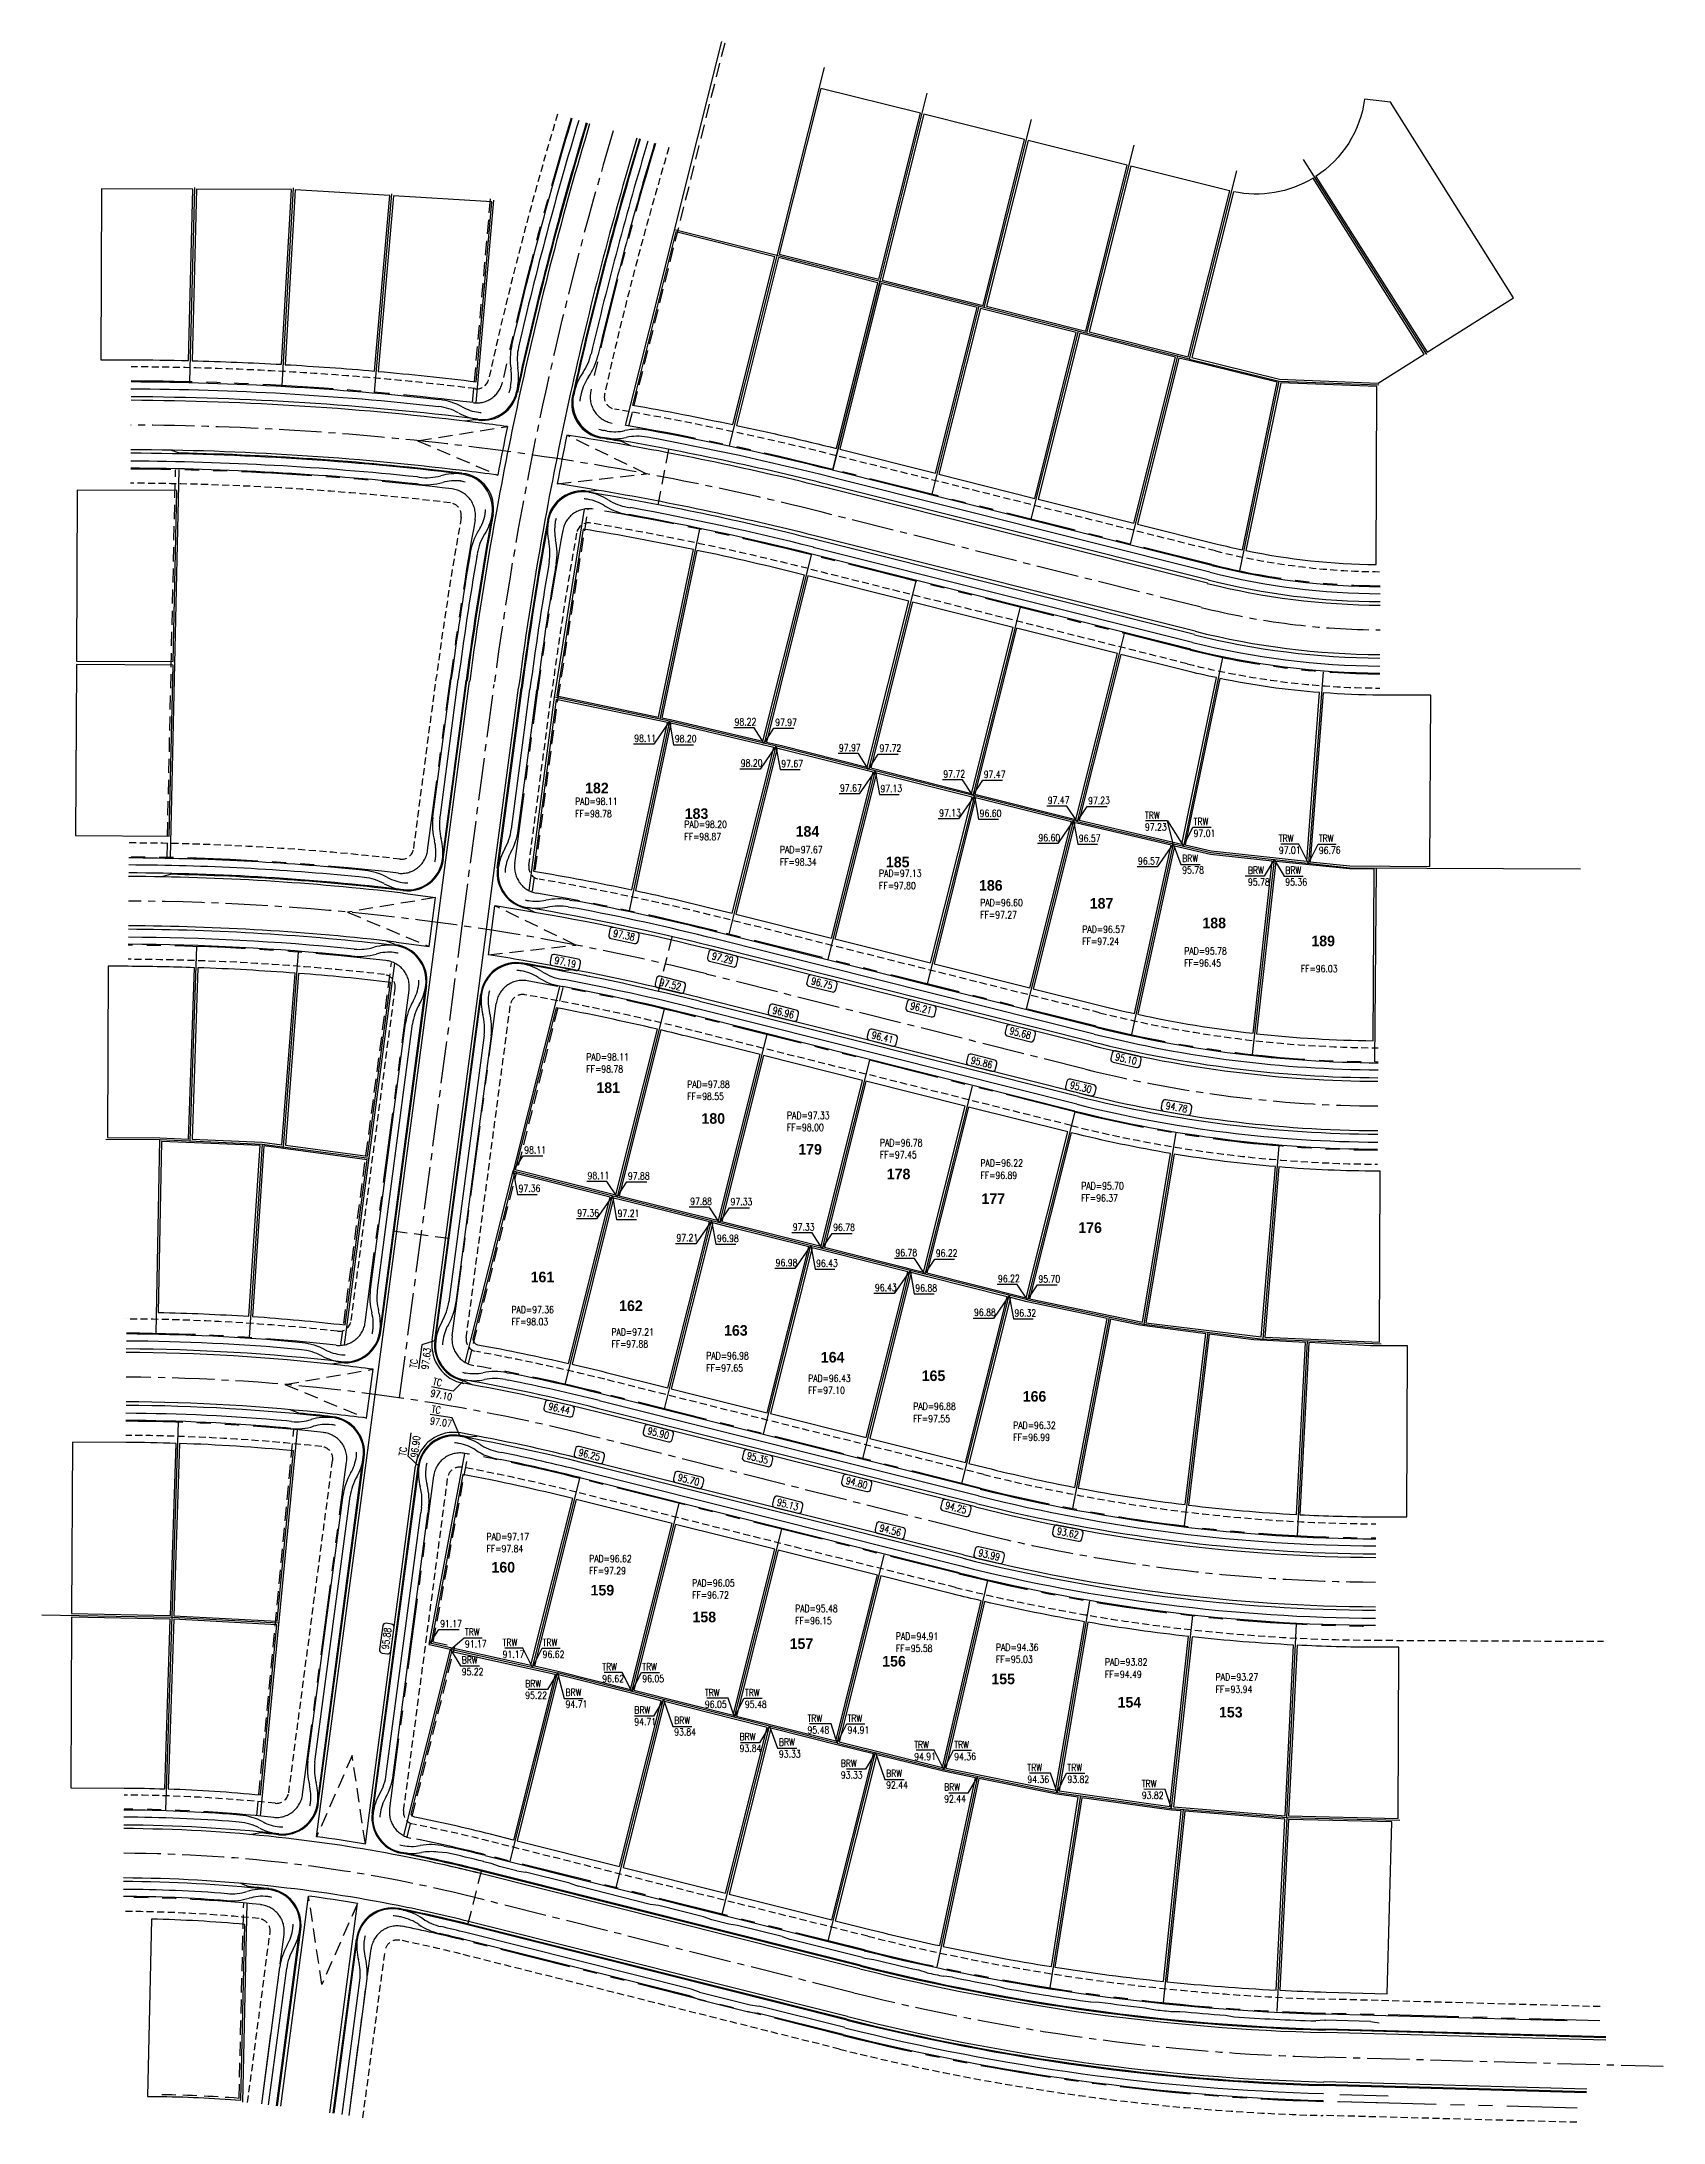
# Model space of a CAD drawing. Extents: x -3 to 21577, y -3 to 13604.
# Drawn here: x 20657 to 21577, y 12424 to 13604 of the extents above; entities that cross this region are included whole.
import ezdxf
from ezdxf.enums import TextEntityAlignment as Align

# ---------------------------------------------------------------- set-up
doc = ezdxf.new("R2010")
doc.units = 0
doc.header["$LTSCALE"] = 32
doc.header["$MEASUREMENT"] = 0
for name, pattern in [('CENTER2', [1.125, 0.75, -0.125, 0.125, -0.125]), ('DASHED2', [0.375, 0.25, -0.125]), ('HIDDEN', [0.375, 0.25, -0.125]), ('HIDDEN2', [0.1875, 0.125, -0.0625]), ('PHANTOM', [2.5, 1.25, -0.25, 0.25, -0.25, 0.25, -0.25])]:
    doc.linetypes.add(name, pattern=pattern)
for name, color, linetype in [('P-CL-L', 7, 'CENTER2'), ('P-CURB_BACK-L', 8, 'CONTINUOUS'), ('P-CURB_FACE-L', 7, 'CONTINUOUS'), ('P-GRAD-T3', 7, 'CONTINUOUS'), ('P-GRDBRK-L', 7, 'HIDDEN'), ('P-GUTT-L', 43, 'CONTINUOUS'), ('P-LOT-L', 6, 'CONTINUOUS'), ('P-LOT-T-FF', 7, 'CONTINUOUS'), ('P-LOT-T-PAD', 111, 'CONTINUOUS'), ('P-PAD-L', 71, 'CONTINUOUS'), ('P-PUE-L', 71, 'HIDDEN2'), ('P-ROW-L', 2, 'PHANTOM'), ('P-SW-L', 7, 'CONTINUOUS'), ('P-TC-S', 7, 'CONTINUOUS'), ('P-VNAE-L', 220, 'DASHED2'), ('P-WALL-T', 7, 'CONTINUOUS'), ('P_GRADE-T', 151, 'CONTINUOUS')]:
    doc.layers.add(name, color=color, linetype=linetype)
doc.styles.add('BOLD', font='bold.shx', dxfattribs={"height": 18.75})
doc.styles.add('L100', font='simplex.shx', dxfattribs={"width": 0.8, "height": 4})
doc.styles.get("Standard").update_dxf_attribs({"font": 'simplex.shx', "width": 0.8, "height": 4})

msp = doc.modelspace()

# ---------------------------------------------------------------- texts
at = {"layer": 'P-GRAD-T3', "color": 54, "style": 'L100', "width": 0.8}
for s, p in [('98.22', (21050.4, 13215.9)), ('97.97', (21073.4, 13215.6)), ('97.97', (21109.6, 13201.2)), ('97.72', (21132.6, 13201)), ('97.72', (21168.8, 13186.4)), ('97.47', (21191.7, 13186.1)), ('97.47', (21228, 13171.5)), ('97.23', (21250.9, 13171.3))]:
    msp.add_text(s, height=4, rotation=0.3231, dxfattribs=at).set_placement(p)
at = {"layer": 'P-GRAD-T3', "style": 'L100', "width": 0.8}
for s, p in [('98.11', (20993.5, 13206.6)), ('98.20', (21016.5, 13206.4)), ('98.20', (21053.9, 13192.5)), ('97.67', (21076.9, 13192.2)), ('97.67', (21110.2, 13178.4)), ('97.13', (21133.1, 13178.1)), ('97.13', (21166.4, 13164.3)), ('96.60', (21189.4, 13164)), ('96.60', (21222.7, 13150.2)), ('96.57', (21245.6, 13149.9)), ('96.57', (21279.2, 13137)), ('98.11', (20931.1, 12973.1)), ('98.11', (20967, 12958.6)), ('97.88', (20989.9, 12958.4)), ('97.36', (20927.9, 12951.3)), ('97.88', (21025.2, 12944)), ('97.33', (21048.1, 12943.8)), ('97.36', (20961.2, 12937.4)), ('97.21', (20984.1, 12937.2)), ('97.33', (21083.4, 12929.4)), ('97.21', (21017.4, 12923.3)), ('96.98', (21040.4, 12923)), ('96.78', (21106.3, 12929.2)), ('96.98', (21073.7, 12909.2)), ('96.43', (21096.6, 12908.9)), ('96.78', (21141.6, 12914.8)), ('96.22', (21164.5, 12914.6)), ('96.43', (21130, 12895.1)), ('96.88', (21152.9, 12894.8)), ('96.22', (21199.8, 12900.2)), ('95.70', (21222.7, 12900)), ('96.88', (21186.2, 12881)), ('96.32', (21209.1, 12880.7)), ('91.17', (20883.4, 12704.5))]:
    msp.add_text(s, height=4, rotation=0.3231, dxfattribs=at).set_placement(p)
at = {"layer": 'P-LOT-T-FF', "style": 'L100', "width": 0.8}
for s, p in [('FF=98.78', (20959.9, 13163.9)), ('FF=98.87', (21021.9, 13150.9)), ('FF=98.34', (21076.1, 13136.5)), ('FF=97.80', (21132.3, 13123.1)), ('FF=97.27', (21189.7, 13106.5)), ('FF=97.24', (21247.6, 13091.4)), ('FF=96.45', (21305.4, 13079.1)), ('FF=96.03', (21371.5, 13075.9)), ('FF=98.78', (20966.3, 13019)), ('FF=98.55', (21023.5, 13003.6)), ('FF=98.00', (21080.1, 12985.9)), ('FF=97.45', (21132.8, 12970.4)), ('FF=96.89', (21189.8, 12958.8)), ('FF=96.37', (21247, 12945.9)), ('FF=98.03', (20923.8, 12875.8)), ('FF=97.88', (20980.5, 12863.1)), ('FF=97.65', (21034.3, 12849.5)), ('FF=97.10', (21092.1, 12836.9)), ('FF=97.55', (21151.7, 12820.8)), ('FF=96.99', (21208.4, 12810.1)), ('FF=97.84', (20909.7, 12747)), ('FF=97.29', (20967.9, 12734.5)), ('FF=96.72', (21026.3, 12720.7)), ('FF=96.15', (21084.7, 12706.2)), ('FF=95.58', (21141.8, 12690.5)), ('FF=95.03', (21198.6, 12684.2)), ('FF=94.49', (21260.4, 12675.8)), ('FF=93.94', (21323.2, 12667.3))]:
    msp.add_text(s, height=4, dxfattribs=at).set_placement(p)
at = {"layer": 'P-LOT-T-PAD', "style": 'L100', "width": 0.8}
for s, p in [('PAD=98.11', (20959.9, 13170.8)), ('PAD=98.20', (21021.9, 13157.8)), ('PAD=97.67', (21076.1, 13143.4)), ('PAD=97.13', (21132.3, 13130)), ('PAD=96.60', (21189.7, 13113.4)), ('PAD=96.57', (21247.6, 13098.3)), ('PAD=95.78', (21305.4, 13086)), ('PAD=98.11', (20966.3, 13025.8)), ('PAD=97.88', (21023.5, 13010.4)), ('PAD=97.33', (21080.1, 12992.7)), ('PAD=96.78', (21132.8, 12977.2)), ('PAD=96.22', (21189.8, 12965.7)), ('PAD=95.70', (21247, 12952.8)), ('PAD=97.36', (20923.8, 12882.6)), ('PAD=97.21', (20980.5, 12869.9)), ('PAD=96.98', (21034.3, 12856.4)), ('PAD=96.43', (21092.1, 12843.7)), ('PAD=96.88', (21151.7, 12827.7)), ('PAD=96.32', (21208.4, 12817)), ('PAD=97.17', (20909.7, 12753.9)), ('PAD=96.62', (20967.9, 12741.3)), ('PAD=96.05', (21026.3, 12727.5)), ('PAD=95.48', (21084.7, 12713.1)), ('PAD=94.91', (21141.8, 12697.4)), ('PAD=94.36', (21198.6, 12691.1)), ('PAD=93.82', (21260.4, 12682.7)), ('PAD=93.27', (21323.2, 12674.2))]:
    msp.add_text(s, height=4, dxfattribs=at).set_placement(p)
at = {"layer": 'P-WALL-T', "color": 54, "char_height": 4, "attachment_point": 1, "style": 'L100'}
for s, insert, width, rotation in [('TRW\\P97.23', (21283.1, 13166.9), 13.303, 0.2806), ('TRW\\P97.01', (21310.7, 13163.4), 10.3, 0.2806), ('TRW\\P97.01', (21359, 13153.8), 10.3, 0.2806), ('TRW\\P96.76', (21381.7, 13153.8), 10.3, 0.2806), ('TC\\P97.63', (20866.1, 12851.8), 10.3, 82.6889), ('TC\\P96.90', (20860, 12801.9), 10.3, 82.6889), ('BRW\\P95.22', (20895.6, 12687.9), 12.65, 0.2806), ('BRW\\P95.22', (20931.6, 12674.5), 12.65, 0.2806), ('BRW\\P94.71', (20954.5, 12669.5), 12.65, 0.2806), ('BRW\\P94.71', (20993.5, 12659.5), 12.65, 0.2806), ('BRW\\P93.84', (21016.1, 12653.7), 12.65, 0.2806), ('BRW\\P93.84', (21053.2, 12644.4), 12.65, 0.2806), ('BRW\\P93.33', (21075.5, 12641.3), 12.65, 0.2806), ('BRW\\P93.33', (21110.6, 12629.3), 12.65, 0.2806), ('BRW\\P92.44', (21136.3, 12623.6), 12.65, 0.2806), ('BRW\\P92.44', (21169.2, 12615.8), 12.65, 0.2806)]:
    msp.add_mtext(s, dxfattribs=dict(at, insert=insert, width=width, rotation=rotation))
at = {"layer": 'P-WALL-T', "char_height": 4, "width": 10.3, "attachment_point": 1, "style": 'L100'}
for s, insert, rotation in [('BRW\\P95.78', (21304.2, 13142.5), 0.2806), ('BRW\\P95.78', (21341.5, 13135.8), 0.2806), ('BRW\\P95.36', (21362.7, 13135.8), 0.2806), ('TC\\P97.10', (20879.8, 12845.9), 348.2836), ('TC\\P97.07', (20879, 12830.2), 351.4383), ('TRW\\P91.17', (20897.4, 12703.7), 0.2806), ('TRW\\P91.17', (20918.8, 12697.8), 0.2806), ('TRW\\P96.62', (20941.5, 12697.8), 0.2806), ('TRW\\P96.62', (20975.3, 12684), 0.2806), ('TRW\\P96.05', (20998, 12684), 0.2806), ('TRW\\P96.05', (21033.5, 12669.4), 0.2806), ('TRW\\P95.48', (21056.2, 12669.4), 0.2806), ('TRW\\P95.48', (21091.7, 12654.8), 0.2806), ('TRW\\P94.91', (21114.4, 12654.8), 0.2806), ('TRW\\P94.91', (21152.2, 12639.8), 0.2806), ('TRW\\P94.36', (21174.9, 12639.8), 0.2806), ('TRW\\P94.36', (21216.4, 12626.9), 0.2806), ('TRW\\P93.82', (21239.1, 12626.9), 0.2806), ('TRW\\P93.82', (21281.3, 12617.8), 0.2806)]:
    msp.add_mtext(s, dxfattribs=dict(at, insert=insert, rotation=rotation))
at = {"layer": 'P_GRADE-T', "style": 'BOLD'}
for s, p in [('182', (20972.3, 13180.4)), ('183', (21028.8, 13165.9)), ('184', (21091.7, 13155.8)), ('185', (21142.9, 13138.4)), ('186', (21195.7, 13125.2)), ('187', (21258.5, 13115)), ('188', (21322.4, 13103.9)), ('189', (21384.2, 13093.7)), ('181', (20978.7, 13010.5)), ('180', (21038.3, 12993)), ('179', (21093.2, 12975.5)), ('178', (21143.4, 12961.5)), ('177', (21197.1, 12947.5)), ('176', (21252, 12931.1)), ('161', (20941.4, 12903.1)), ('162', (20991.6, 12886.8)), ('163', (21051.1, 12872.8)), ('164', (21106, 12857.6)), ('165', (21163.2, 12847.1)), ('166', (21220.5, 12835.4)), ('160', (20919.2, 12738.5)), ('159', (20975.4, 12725.5)), ('158', (21033.2, 12710.3)), ('157', (21088.3, 12695.1)), ('156', (21140.8, 12685.2)), ('155', (21202.7, 12675.1)), ('154', (21274.3, 12661.9)), ('153', (21331.8, 12656.3))]:
    msp.add_text(s, height=6, dxfattribs=at).set_placement(p, align=Align.MIDDLE)

# ---------------------------------------------------------------- blocks, each defined once
blk = doc.blocks.new('TC_BUBBLE')
at = {"layer": 'P-TC-S'}
blk.add_lwpolyline([(8.5, -4.8), (8.5, -1.7, 0.414214), (6.8, 0), (-6.8, 0, 0.414214), (-8.5, -1.7), (-8.5, -4.8, 0.414214), (-6.8, -6.5), (6.8, -6.5, 0.414214)], format="xyb", close=True, dxfattribs=at)
at = {"layer": 'P-TC-S', "width": 0.8}
blk.add_attdef('XX.XX', text='', height=4, dxfattribs=at).set_placement((0, -3.1), align=Align.MIDDLE_CENTER)

# ---------------------------------------------------------------- linework, layer by layer
at = {"layer": 'P-CL-L'}
for p, q in [((21315, 13282.9), (21100, 13336.8)), ((20895.9, 13102.2), (20914, 13239.2)), ((20860.4, 12834.5), (20895.9, 13102.2)), ((21249.3, 13021), (21034.3, 13074.9)), ((21183.6, 12759.1), (20968.6, 12813.1)), ((21117.9, 12497.2), (20902.9, 12551.2)), ((21577.1, 12455.3), (21384.9, 12460.6))]:
    msp.add_line(p, q, dxfattribs=at)
for centre, radius, start, end in [((22896.7, 12976.6), 2000, 163.2472, 172.4552), ((20699.8, 11741.3), 1645, 75.9169, 89.7139), ((21418.5, 13695.1), 425, 255.9169, 269.7281), ((20699.8, 11741.3), 1375, 75.9169, 89.7139), ((21418.5, 13695.1), 695, 255.9169, 269.7281), ((20699.8, 11741.3), 1105, 75.9169, 89.7139), ((21418.5, 13695.1), 965, 255.9169, 269.7281), ((20699.8, 11741.3), 835, 75.9169, 89.7139), ((21418.5, 13695.1), 1235, 255.9169, 268.4416)]:
    msp.add_arc(centre, radius, start, end, dxfattribs=at)
at = {"layer": 'P-CURB_BACK-L'}
for p, q in [((21318.9, 13298.4), (21103.9, 13352.4)), ((21311.2, 13267.4), (21096.1, 13321.3)), ((20884.7, 13140), (20898.1, 13241.3)), ((20916.3, 13135), (20929.9, 13237.1)), ((21253.2, 13036.5), (21038.2, 13090.5)), ((20849.3, 12872.3), (20875.3, 13068.6)), ((20880.8, 12867.1), (20906.9, 13063.5)), ((21245.5, 13005.5), (21030.4, 13059.4)), ((21187.5, 12774.6), (20972.5, 12828.6)), ((20813.8, 12604.5), (20839.8, 12800.9)), ((20845.3, 12599), (20871.4, 12795.6)), ((21179.8, 12743.6), (20964.7, 12797.5)), ((21121.8, 12512.8), (20906.8, 12566.7)), ((20790.6, 12433.1), (20803.8, 12533.2)), ((21114.1, 12481.7), (20899, 12535.7)), ((20823.3, 12428.8), (20836.4, 12527.4)), ((21544.6, 12472.2), (21385.3, 12476.6)), ((21533.6, 12440.5), (21384.4, 12444.6))]:
    msp.add_line(p, q, dxfattribs=at)
for centre, radius, start, end in [((22896.7, 12976.6), 2016, 163.2472, 167.7249), ((22896.7, 12976.6), 1984, 163.2472, 167.5796), ((20699.8, 11741.3), 1661, 82.9106, 89.7139), ((20907.2, 13409.4), 20, 262.9106, 347.7249), ((20978.6, 13399), 20, 167.5796, 260.4503), ((20699.8, 11741.3), 1629, 83.0975, 89.7139), ((20699.8, 11741.3), 1661, 75.9169, 80.4503), ((20893.1, 13338.6), 20, 349.7568, 83.0975), ((20964.4, 13328.4), 20, 80.5317, 169.6813), ((20699.8, 11741.3), 1629, 75.9169, 80.5317), ((22896.7, 12976.6), 2016, 169.7568, 172.4552), ((22896.7, 12976.6), 1984, 169.6813, 172.4552), ((21418.5, 13695.1), 409, 255.9169, 269.7281), ((21418.5, 13695.1), 441, 255.9169, 269.7281), ((20864.9, 13142.6), 20, 263.2793, 352.4552), ((20936.2, 13132.3), 20, 172.4552, 260.3552), ((20699.8, 11741.3), 1391, 83.2793, 89.7139), ((20699.8, 11741.3), 1391, 75.9169, 80.3552), ((20699.8, 11741.3), 1359, 83.3237, 89.7139), ((20855.4, 13071.2), 20, 352.4552, 83.3237), ((20926.7, 13060.9), 20, 80.2422, 172.4552), ((20699.8, 11741.3), 1359, 75.9169, 80.2422), ((20699.8, 11741.3), 1359, 78.607, 78.8178), ((21418.5, 13695.1), 679, 255.9169, 269.7281), ((21418.5, 13695.1), 711, 255.9169, 269.7281), ((20829.4, 12874.9), 20, 263.4744, 352.4552), ((20900.7, 12864.4), 20, 172.4552, 259.8579), ((20699.8, 11741.3), 1121, 83.4744, 89.7139), ((20699.8, 11741.3), 1121, 75.9169, 79.8579), ((20699.8, 11741.3), 1089, 83.543, 89.7139), ((20699.8, 11741.3), 1089.5, 83.543, 84.5475), ((20820, 12803.5), 20, 352.4552, 83.543), ((20891.2, 12793), 20, 79.6829, 172.4552), ((20699.8, 11741.3), 1089, 75.9169, 79.6829), ((21418.5, 13695.1), 949, 255.9169, 269.7281), ((21418.5, 13695.1), 981, 255.9169, 269.7281), ((20794, 12607.2), 20, 263.7904, 352.4552), ((20699.8, 11741.3), 851, 83.7904, 89.7139), ((20865.2, 12596.4), 20, 172.4552, 259.052), ((20699.8, 11741.3), 851, 75.9169, 79.052), ((20699.8, 11741.3), 819, 83.9466, 89.7139), ((20784, 12535.8), 20, 352.4552, 83.9466), ((20856.2, 12524.8), 20, 78.709, 172.4552), ((20699.8, 11741.3), 819, 75.9169, 78.709), ((21418.5, 13695.1), 1219, 255.9169, 268.4416), ((21418.5, 13695.1), 1251, 255.9169, 268.4416)]:
    msp.add_arc(centre, radius, start, end, dxfattribs=at)
at = {"layer": 'P-CURB_FACE-L'}
for p, q in [((20885.2, 13139.9), (20898.6, 13241.2)), ((20915.8, 13135), (20929.4, 13237.1)), ((20849.7, 12872.2), (20875.8, 13068.5)), ((20880.4, 12867.1), (20906.4, 13063.6)), ((20814.3, 12604.5), (20840.3, 12800.8)), ((20844.9, 12599.1), (20870.9, 12795.7)), ((21121.7, 12512.3), (20906.7, 12566.2)), ((20791.1, 12433), (20804.3, 12533.1)), ((21114.2, 12482.2), (20899.2, 12536.1)), ((20822.8, 12428.8), (20835.9, 12527.5)), ((21544.6, 12471.7), (21385.3, 12476.1)), ((21533.6, 12441), (21384.5, 12445.1))]:
    msp.add_line(p, q, dxfattribs=at)
for centre, radius, start, end in [((22896.7, 12976.6), 2015.5, 163.2472, 167.7378), ((22896.7, 12976.6), 1984.5, 163.2472, 167.595), ((20907.6, 13408.9), 20, 262.895, 347.7378), ((20978, 13398.6), 20, 167.595, 260.4682), ((20699.8, 11741.3), 1660.5, 82.9106, 82.9816), ((20699.8, 11741.3), 1629.5, 83.0975, 88.7413), ((20699.8, 11741.3), 1660.5, 80.0442, 80.4503), ((20893.7, 13339), 20, 349.7419, 83.0787), ((20964, 13328.9), 20, 80.5492, 169.667), ((22896.7, 12976.6), 2015.5, 169.7419, 172.4552), ((22896.7, 12976.6), 1984.5, 169.667, 172.4552), ((20864.9, 13142.6), 20.5, 263.2793, 352.4552), ((20936.2, 13132.3), 20.5, 172.4552, 260.3552), ((20699.8, 11741.3), 1390.5, 83.2793, 88.7413), ((20855.4, 13071.2), 20.5, 352.4552, 83.3237), ((20926.7, 13060.9), 20.5, 80.2422, 172.4552), ((20699.8, 11741.3), 1359.5, 79.273, 80.2422), ((20829.4, 12874.9), 20.5, 263.4744, 352.4552), ((20900.7, 12864.4), 20.5, 172.4552, 259.8579), ((20820, 12803.5), 20.5, 352.4552, 83.543), ((20891.2, 12793), 20.5, 79.6829, 172.4552), ((20699.8, 11741.3), 1089.5, 79.457, 79.6829), ((20794, 12607.2), 20.5, 263.7904, 352.4552), ((20865.2, 12596.4), 20.5, 172.4552, 259.052), ((20699.8, 11741.3), 850.5, 83.7904, 84.5475), ((20701.4, 11748.7), 842.9, 75.9028, 79.0661), ((20699.8, 11741.3), 819.5, 83.9466, 84.7434), ((20784, 12535.8), 20.5, 352.4552, 83.9466), ((20856.2, 12524.8), 20.5, 78.709, 172.4552), ((20699.8, 11741.3), 819.5, 75.9169, 78.709), ((21418.5, 13695.1), 1219.5, 255.9169, 268.4416), ((21418.5, 13695.1), 1250.5, 255.9169, 268.4416)]:
    msp.add_arc(centre, radius, start, end, dxfattribs=at)
at = {"layer": 'P-GRAD-T3'}
for points in [[(21013.4, 13218.3), (21004.5, 13205.3), (20993, 13205.3)], [(21013.4, 13218.3), (21015.8, 13205), (21027.1, 13205)], [(21073.8, 13204.2), (21064.9, 13191.1), (21053.4, 13191.1)], [(21073.8, 13204.2), (21076.2, 13190.9), (21087.5, 13190.9)], [(21130.1, 13190.1), (21121.1, 13177.1), (21109.7, 13177.1)], [(21130.1, 13190.1), (21132.5, 13176.8), (21143.8, 13176.8)], [(21186.4, 13176), (21177.4, 13163), (21165.9, 13163)], [(21186.4, 13176), (21188.7, 13162.7), (21200.1, 13162.7)], [(21242.6, 13161.9), (21233.7, 13148.9), (21222.2, 13148.9)], [(21242.6, 13161.9), (21245, 13148.6), (21256.3, 13148.6)], [(21299.1, 13148.7), (21290.1, 13135.7), (21278.7, 13135.7)], [(20924.8, 12963.2), (20930.4, 12971.8), (20941.7, 12971.8)], [(20924.8, 12963.2), (20927.2, 12949.9), (20938.5, 12949.9)], [(20983.7, 12948.5), (20977.9, 12957.3), (20966.5, 12957.3)], [(20983.7, 12948.5), (20989.3, 12957), (21000.6, 12957)], [(20981.1, 12949.1), (20972.1, 12936.1), (20960.7, 12936.1)], [(20981.1, 12949.1), (20983.5, 12935.8), (20994.8, 12935.8)], [(21037.3, 12935), (21028.4, 12922), (21016.9, 12922)], [(21041.9, 12933.9), (21036.1, 12942.7), (21024.7, 12942.7)], [(21037.3, 12935), (21039.7, 12921.7), (21051, 12921.7)], [(21041.9, 12933.9), (21047.5, 12942.4), (21058.8, 12942.4)], [(21100.1, 12919.3), (21094.3, 12928.1), (21082.9, 12928.1)], [(21100.1, 12919.3), (21105.7, 12927.8), (21117, 12927.8)], [(21093.6, 12920.9), (21084.6, 12907.9), (21073.2, 12907.9)], [(21093.6, 12920.9), (21096, 12907.6), (21107.3, 12907.6)], [(21158.3, 12904.7), (21152.5, 12913.5), (21141.1, 12913.5)], [(21158.3, 12904.7), (21163.9, 12913.2), (21175.2, 12913.2)], [(21149.9, 12906.8), (21140.9, 12893.8), (21129.4, 12893.8)], [(21149.9, 12906.8), (21152.2, 12893.5), (21163.6, 12893.5)], [(21216.5, 12890.1), (21210.7, 12898.9), (21199.3, 12898.9)], [(21216.5, 12890.1), (21222.1, 12898.6), (21233.4, 12898.6)], [(21206.1, 12892.7), (21197.2, 12879.6), (21185.7, 12879.6)], [(21206.1, 12892.7), (21208.5, 12879.4), (21219.8, 12879.4)], [(20877.2, 12694.6), (20882.7, 12703.2), (20894.1, 12703.2)]]:
    msp.add_lwpolyline(points, dxfattribs=at)
at = {"layer": 'P-GRAD-T3', "color": 54}
for points in [[(21067.1, 13205.7), (21061.4, 13214.6), (21049.9, 13214.6)], [(21067.1, 13205.7), (21072.7, 13214.3), (21084, 13214.3)], [(21126.3, 13191), (21120.6, 13199.9), (21109.1, 13199.9)], [(21126.3, 13191), (21131.9, 13199.6), (21143.2, 13199.6)], [(21185.5, 13176.2), (21179.7, 13185), (21168.3, 13185)], [(21185.5, 13176.2), (21191.1, 13184.8), (21202.4, 13184.8)], [(21244.7, 13161.4), (21238.9, 13170.2), (21227.4, 13170.2)], [(21244.7, 13161.4), (21250.3, 13169.9), (21261.6, 13169.9)]]:
    msp.add_lwpolyline(points, dxfattribs=at)
at = {"layer": 'P-GRDBRK-L'}
for p, q in [((20870.6, 13377.4), (20921.5, 13385.4)), ((20870.6, 13377.4), (20916, 13357.9)), ((21000.2, 13358.6), (20955.2, 13380.5)), ((21007, 13341), (21013.1, 13372.5)), ((20949.7, 13353), (21000.2, 13358.6)), ((20880.8, 13118.3), (20830.8, 13110)), ((20960.4, 13091.3), (20914.5, 13113.6)), ((20830.8, 13110), (20877.2, 13090.5)), ((20910.8, 13085.8), (20960.4, 13091.3)), ((21007.2, 13065), (21015, 13096.1)), ((20888.5, 12924.9), (20856.8, 12929.1)), ((20795.3, 12842.1), (20845.4, 12850.8)), ((20795.3, 12842.1), (20841.7, 12823)), ((20833.5, 12631.8), (20813.3, 12585.7)), ((20841, 12581.5), (20833.5, 12631.8)), ((20906.8, 12566.7), (20899, 12535.7)), ((20816.3, 12501.9), (20808.8, 12552)), ((20836.5, 12547.8), (20816.3, 12501.9))]:
    msp.add_line(p, q, dxfattribs=at)
at = {"layer": 'P-GUTT-L'}
for p, q in [((20902.6, 13389.3), (20897.5, 13388.4)), ((20735.6, 13370.4), (20730.6, 13372)), ((20991.5, 13374.4), (20986.8, 13376.8)), ((20967.3, 13348.7), (20972.5, 13349.3)), ((21318.5, 13296.5), (21103.4, 13350.4)), ((21311.6, 13269.3), (21096.6, 13323.3)), ((20886.7, 13139.7), (20900.1, 13241)), ((20914.3, 13135.2), (20927.9, 13237.3)), ((20877.3, 13068.8), (20886.7, 13139.7)), ((20904.9, 13063.8), (20914.3, 13135.2)), ((20730.3, 13131.4), (20725.3, 13130)), ((20862.3, 13120.7), (20880.8, 13118.3)), ((20877.2, 13090.5), (20880.8, 13118.3)), ((20910.8, 13085.8), (20914.5, 13113.6)), ((20932.7, 13112.1), (20937.4, 13109.8)), ((20857.8, 13091.6), (20853, 13093.6)), ((20858.5, 13093), (20877.2, 13090.5)), ((21252.8, 13034.6), (21037.7, 13088.5)), ((20952.8, 13077), (20958, 13077.5)), ((20851.2, 12872), (20877.3, 13068.8)), ((20878.9, 12867.3), (20904.9, 13063.8)), ((21245.9, 13007.4), (21030.9, 13061.4)), ((20846.5, 12836.4), (20851.2, 12872)), ((20827.1, 12854.5), (20822, 12853.6)), ((20843.5, 12836.8), (20845.4, 12850.8)), ((20897.1, 12844.3), (20901.7, 12841.9)), ((20803.3, 12825.8), (20798.4, 12827.8)), ((20841.7, 12823), (20843.5, 12836.8)), ((20841.8, 12800.6), (20846.5, 12836.4)), ((21187.1, 12772.7), (20972, 12826.6)), ((20899.1, 12812.4), (20904.3, 12812.9)), ((20815.8, 12604.3), (20841.8, 12800.6)), ((20843.4, 12599.3), (20869.4, 12795.9)), ((21180.2, 12745.5), (20965.2, 12799.5)), ((20813.3, 12585.7), (20815.8, 12604.3)), ((20841, 12581.5), (20843.4, 12599.3)), ((20775.5, 12586.9), (20780.6, 12587.9)), ((20774.8, 12557.3), (20770, 12559.3)), ((21121.4, 12510.8), (20906.3, 12564.8)), ((20806.3, 12532.9), (20808.8, 12552)), ((20833.9, 12527.8), (20836.5, 12547.8)), ((20793.1, 12432.8), (20806.3, 12532.9)), ((21114.5, 12483.7), (20899.5, 12537.6)), ((20820.8, 12429.1), (20833.9, 12527.8)), ((21544.6, 12470.2), (21385.3, 12474.6)), ((21533.7, 12442.5), (21384.5, 12446.6))]:
    msp.add_line(p, q, dxfattribs=at)
for centre, radius, start, end in [((22896.7, 12976.6), 2014, 163.2472, 167.7378), ((22896.7, 12976.6), 1986, 163.2472, 167.5796), ((20699.8, 11741.3), 1659, 82.895, 89.7139), ((22896.7, 12976.6), 2014, 167.7378, 169.7419), ((22896.7, 12976.6), 1986, 167.5796, 169.6813), ((20699.8, 11741.3), 1659, 82.3173, 82.895), ((22896.7, 12976.6), 2017, 168.3057, 169.1027), ((20699.8, 11741.3), 1631, 83.0787, 89.7139), ((22896.7, 12976.6), 1983, 168.2469, 169.0567), ((20699.8, 11741.3), 1659, 80.4503, 81.1409), ((20699.8, 11741.3), 1659, 75.9169, 80.4503), ((20699.8, 11741.3), 1631, 82.3794, 83.0787), ((20699.8, 11741.3), 1631, 80.5317, 81.1837), ((20699.8, 11741.3), 1631, 75.9169, 80.5317), ((22896.7, 12976.6), 2014, 169.7419, 172.4552), ((22896.7, 12976.6), 1986, 169.6813, 172.4552), ((21418.5, 13695.1), 411, 255.9169, 269.7281), ((21418.5, 13695.1), 439, 255.9169, 269.7281), ((20699.8, 11741.3), 1389, 83.2793, 89.7139), ((20699.8, 11741.3), 1389, 80.3552, 81.106), ((20699.8, 11741.3), 1389, 75.9169, 80.3552), ((20699.8, 11741.3), 1361, 83.302, 89.7139), ((20699.8, 11741.3), 1361, 80.2422, 81.0783), ((20699.8, 11741.3), 1361, 75.9169, 80.2422), ((21418.5, 13695.1), 681, 255.9169, 269.7281), ((21418.5, 13695.1), 709, 255.9169, 269.7281), ((20900.7, 12864.4), 22, 172.4552, 259.8579), ((20699.8, 11741.3), 1119, 83.4744, 89.7139), ((20699.8, 11741.3), 1119, 82.5215, 83.4744), ((20699.8, 11741.3), 1119, 75.9169, 79.8579), ((20699.8, 11741.3), 1091, 83.543, 89.7139), ((20699.8, 11741.3), 1091, 82.5232, 83.543), ((20891.2, 12793), 22, 79.6829, 172.4552), ((20699.8, 11741.3), 1091, 75.9169, 79.6829), ((21418.5, 13695.1), 951, 255.9169, 269.7281), ((21418.5, 13695.1), 979, 255.9169, 269.7281), ((20699.8, 11741.3), 849, 83.7904, 89.7139), ((20699.8, 11741.3), 849, 79.052, 83.7904), ((20699.8, 11741.3), 852, 80.4572, 82.3406), ((20699.8, 11741.3), 849, 75.9169, 79.052), ((20699.8, 11741.3), 849, 75.9169, 77.4113), ((20699.8, 11741.3), 821, 83.8748, 89.7139), ((20699.8, 11741.3), 821, 78.7808, 83.8748), ((20699.8, 11741.3), 818, 80.3741, 82.3358), ((20699.8, 11741.3), 821, 75.9169, 78.7808), ((21418.5, 13695.1), 1221, 255.9169, 268.4416), ((21418.5, 13695.1), 1249, 255.9169, 268.4416)]:
    msp.add_arc(centre, radius, start, end, dxfattribs=at)
at = {"layer": 'P-LOT-L'}
for p, q in [((20988.5, 13386.1), (21043.1, 13603.7)), ((21047.5, 13374.7), (21101.3, 13589.1)), ((21132.9, 13467.8), (21159.6, 13574.5)), ((21192, 13452.9), (21218.8, 13559.6)), ((21250.2, 13438.3), (21277, 13545)), ((21372.9, 13536.9), (21442.8, 13426.2)), ((21308.4, 13423.7), (21335.2, 13530.4)), ((20741.4, 13410.8), (20744.2, 13521)), ((20793.8, 13408.6), (20800.2, 13520.8)), ((20846.1, 13404.8), (20856, 13517.3)), ((20903.8, 13398.8), (20913.9, 13513.8)), ((21308.4, 13423.7), (21016.3, 13497)), ((21106.1, 13361.1), (21132.9, 13467.8)), ((21132.9, 13467.8), (21106.1, 13361.1)), ((21162.4, 13347), (21189.1, 13453.7)), ((21218.6, 13332.9), (21245.4, 13439.5)), ((21274.9, 13318.7), (21301.7, 13425.4)), ((21308.4, 13423.7), (21359.3, 13411.2)), ((21336.9, 13303.5), (21359.3, 13411.2)), ((21359.3, 13411.2), (21415.7, 13409.1)), ((20948.3, 13231.9), (20965.3, 13338.6)), ((21030.5, 13327.2), (21008, 13219.5)), ((21093.9, 13312.6), (21067.1, 13205.7)), ((21153.1, 13297.7), (21126.3, 13191)), ((21212.3, 13282.9), (21185.5, 13176.2)), ((21271.4, 13268.1), (21244.7, 13161.4)), ((21327.1, 13254.5), (21304.9, 13147.4)), ((21384.2, 13246.4), (21375.8, 13137.7)), ((20933.8, 13122.3), (20948.3, 13231.9)), ((21014.5, 13218.1), (20948.3, 13231.9)), ((21013.4, 13218.3), (20990.6, 13110.7)), ((21076.7, 13203.5), (21014.5, 13218.1)), ((21073.8, 13204.2), (21047.1, 13097.5)), ((21244.7, 13161.4), (21076.7, 13203.5)), ((21130.1, 13190.1), (21103.3, 13083.4)), ((21186.4, 13176), (21159.6, 13069.3)), ((21242.6, 13161.9), (21215.8, 13055.2)), ((21244.7, 13161.4), (21320.4, 13143.8)), ((21299.1, 13148.7), (21275.5, 13040.6)), ((21320.4, 13143.8), (21399.3, 13135.2)), ((21356.4, 13139.9), (21344, 13029.3)), ((21399.3, 13135.2), (21530.2, 13134.6)), ((21414.2, 13135.1), (21413.4, 13025.1)), ((20741.7, 12980.3), (20745.4, 13090.5)), ((20794.6, 12976.9), (20803.1, 13087.3)), ((20829.1, 12864.6), (20857.7, 13081.1)), ((20951, 13067.7), (20924.8, 12963.2)), ((21010.4, 13055), (20983.7, 12948.5)), ((21068.7, 13040.6), (21041.9, 12933.9)), ((21126.9, 13026), (21100.1, 12919.3)), ((21185.1, 13011.4), (21158.3, 12904.7)), ((21243.3, 12996.8), (21216.5, 12890.1)), ((20693.7, 12981.3), (20724.3, 12981)), ((20724.3, 12981), (20722.2, 12871.1)), ((20724.3, 12981), (20782.4, 12978.5)), ((21300.6, 12984.8), (21282.5, 12876.3)), ((20782.4, 12978.5), (20775.1, 12868.8)), ((20782.4, 12978.5), (20843.1, 12970.5)), ((21359.1, 12977.6), (21350, 12867.9)), ((20897.6, 12854.7), (20924.8, 12963.2)), ((21216.5, 12890.1), (20924.8, 12963.2)), ((20954.3, 12842.2), (20981.1, 12949.1)), ((21010.6, 12828.3), (21037.3, 12935)), ((21066.8, 12814.2), (21093.6, 12920.9)), ((21123.1, 12800.1), (21149.9, 12906.8)), ((21179.3, 12786), (21206.1, 12892.7)), ((21216.5, 12890.1), (21282.5, 12876.3)), ((21282.5, 12876.3), (21350, 12867.9)), ((21417.1, 12865.1), (21350, 12867.9)), ((20877.2, 12694.6), (20897.4, 12803)), ((20935.7, 12681.7), (20962.6, 12788.8)), ((20992.1, 12668), (21018.9, 12774.7)), ((21050.3, 12653.4), (21077.1, 12760.1)), ((21108.5, 12638.8), (21135.3, 12745.5)), ((21169, 12623.8), (21194, 12730.9)), ((20657.4, 12711.5), (20731.4, 12710.1)), ((20731.4, 12710.1), (20791.9, 12706.9)), ((21233.3, 12610.8), (21251.8, 12719.3)), ((21298.2, 12601.7), (21310.2, 12711.1)), ((21363.5, 12596.5), (21369, 12706.4)), ((20862.8, 12586.3), (20889.3, 12691.9)), ((20877.2, 12694.6), (20949.9, 12678.6)), ((20923.1, 12571.9), (20949.9, 12678.6)), ((21108.5, 12638.8), (20949.9, 12678.6)), ((20983.2, 12556.8), (21010, 12663.5)), ((21043.4, 12541.7), (21070.1, 12648.4)), ((21108.5, 12638.8), (21169, 12623.8)), ((21103.5, 12526.6), (21130.3, 12633.4)), ((21188.2, 12619.9), (21165.1, 12511.9)), ((21169, 12623.8), (21233.3, 12610.8)), ((21246.5, 12609), (21229.2, 12500)), ((21233.3, 12610.8), (21298.2, 12601.7)), ((21304.8, 12601.2), (21293.4, 12491.6)), ((21298.2, 12601.7), (21363.5, 12596.5)), ((21363.5, 12596.5), (21358, 12486.6)), ((21363.5, 12596.5), (21427.6, 12595.1)), ((20771.4, 12435.2), (20774, 12547.9))]:
    msp.add_line(p, q, dxfattribs=at)
for points in [[(20730.5, 13140.9), (20735.3, 13360.9)], [(21262.8, 12880.4), (21242.1, 12771.8)], [(21318.7, 12871.8), (21305.4, 12761.9)], [(21375.2, 12866.9), (21369.4, 12756.4)], [(20727.8, 12600.8), (20735, 12820.7)], [(20781.5, 12597.4), (20802.4, 12816.4)]]:
    msp.add_lwpolyline(points, dxfattribs=at)
at = {"layer": 'P-PAD-L'}
for points, elevation in [([(21155.8, 13563.1), (21099.3, 13577.2), (21075.7, 13483.1), (21132.2, 13469)], 1299.6), ([(21214.9, 13548.2), (21157.7, 13562.6), (21134.1, 13468.5), (21191.3, 13454.1)], 1298.9), ([(21273.1, 13533.6), (21216.9, 13547.7), (21193.3, 13453.7), (21249.5, 13439.5)], 1298.3), ([(21187.9, 13452.9), (21133.6, 13466.6), (21110, 13372.5), (21164.3, 13358.9)], 1298), ([(21244.2, 13438.8), (21189.9, 13452.4), (21166.3, 13358.4), (21220.6, 13344.7)], 1297.7), ([(21300.4, 13424.7), (21246.1, 13438.3), (21222.5, 13344.3), (21276.8, 13330.6)], 1297.5), ([(20734.1, 13349.1), (20677.6, 13349.4), (20677.1, 13252.4), (20732, 13252.1)], 1299.2), ([(21149.2, 13286.3), (21092, 13300.7), (21068.4, 13206.5), (21077, 13204.5), (21125.6, 13192.3)], 1298), ([(21208.4, 13271.5), (21151.2, 13285.9), (21127.6, 13191.8), (21184.8, 13177.4)], 1297.7), ([(21267.6, 13256.7), (21210.3, 13271), (21186.7, 13176.9), (21244, 13162.6)], 1297.5), ([(20731.9, 13250.1), (20677.1, 13250.4), (20676.6, 13153.4), (20729.8, 13153.1)], 1298.9), ([(21128.9, 13189.4), (21076.5, 13202.5), (21074.6, 13203), (21051, 13108.9), (21105.3, 13095.3)], 1297.7), ([(21185.1, 13175.3), (21130.8, 13188.9), (21107.2, 13094.8), (21161.5, 13081.2)], 1297.1), ([(21241.4, 13161.2), (21187.1, 13174.8), (21163.5, 13080.7), (21217.8, 13067.1)], 1296.6), ([(21123, 13014.6), (21066.7, 13028.7), (21043.1, 12934.6), (21099.4, 12920.5)], 1297.3), ([(21181.2, 13000), (21124.9, 13014.1), (21101.3, 12920), (21157.6, 12905.9)], 1296.8), ([(21239.4, 12985.4), (21183.1, 12999.5), (21159.5, 12905.4), (21215.8, 12891.3)], 1296.2), ([(21092.4, 12920.2), (21047.5, 12931.4), (21038.1, 12933.8), (21014.5, 12839.7), (21068.8, 12826.1)], 1297), ([(21148.6, 12906.1), (21103.7, 12917.3), (21094.3, 12919.7), (21070.7, 12825.6), (21125, 12812)], 1296.4), ([(21204.9, 12891.9), (21160, 12903.2), (21150.6, 12905.6), (21127, 12811.5), (21181.3, 12797.9)], 1296.9), ([(21015, 12763.3), (20960.6, 12776.9), (20936.9, 12682.5), (20950.1, 12679.6), (20991.4, 12669.2)], 1296.6), ([(21073.2, 12748.7), (21016.9, 12762.8), (20993.3, 12668.7), (21049.6, 12654.6)], 1296), ([(21131.4, 12734.1), (21075.1, 12748.2), (21051.5, 12654.1), (21107.8, 12640)], 1295.5), ([(21008.8, 12662.8), (20991.9, 12667), (20950.6, 12677.4), (20927, 12583.3), (20985.2, 12568.7)], 1294.7), ([(21068.9, 12647.7), (21050.1, 12652.4), (21010.7, 12662.3), (20987.1, 12568.2), (21045.3, 12553.6)], 1293.8), ([(21129.1, 12632.7), (21108.3, 12637.8), (21070.9, 12647.2), (21047.3, 12553.1), (21105.5, 12538.5)], 1293.3)]:
    msp.add_lwpolyline(points, close=True, dxfattribs=dict(at, elevation=elevation))
for points, elevation in [([(21422.3, 13569.3), (21407.7, 13571, -0.217984), (21380.1, 13527.3), (21443.1, 13427.6), (21492.1, 13458.5)], 1297.7), ([(21331.3, 13519, -0.000785), (21331.1, 13519.1), (21275.1, 13533.1), (21251.5, 13439.1), (21307.7, 13424.9)], 1298), ([(21378.5, 13526.3, -0.191617), (21333.3, 13518.6), (21309.7, 13424.5), (21359.5, 13412.2), (21415.4, 13410.1), (21441.4, 13426.5)], 1297.9), ([(20743.2, 13520.1), (20691.4, 13520.3), (20690.9, 13423.3), (20708.2, 13423.3, -0.004844), (20740.7, 13422.8)], 1299.5), ([(20799.1, 13519.8), (20745.2, 13520.1), (20742.7, 13422.7, -0.007552), (20793.5, 13420.7)], 1299.2), ([(20854.9, 13516.4), (20801.1, 13519.7), (20795.5, 13420.5, -0.007552), (20846.2, 13416.9)], 1299), ([(20912.8, 13512.8), (20856.9, 13516.3), (20848.2, 13416.7, -0.008325), (20903.9, 13410.8)], 1298.7), ([(21073.3, 13481.7), (21017, 13495.8), (20992.4, 13397.6, -0.008634), (21049.4, 13386.5)], 1298.7), ([(21131.7, 13467), (21075.2, 13481.2), (21051.4, 13386.1, -0.008652), (21108.1, 13373)], 1298.6), ([(21358.1, 13410.5), (21308.2, 13422.8), (21302.4, 13424.2), (21278.8, 13330.1), (21324, 13318.8, 0.009458), (21338.4, 13315.5)], 1297.2), ([(21414.7, 13408.1), (21360.1, 13410.2), (21340.3, 13315.1, 0.047982), (21414.2, 13307.1)], 1297.1), ([(21027.1, 13315.6, 0.009895), (20964.5, 13327.3), (20949.5, 13232.7), (21007.3, 13220.6)], 1298.5), ([(21090.1, 13301.2, 0.009735), (21029, 13315.2), (21009.2, 13220.2), (21014.7, 13219.1), (21066.4, 13206.9)], 1298.2), ([(21323.7, 13243, -0.00978), (21306, 13247), (21269.5, 13256.2), (21245.9, 13162.1), (21304.1, 13148.6)], 1297.2), ([(21382.2, 13234.5, -0.030979), (21325.6, 13242.5), (21306, 13148.1), (21320.6, 13144.8), (21374.9, 13138.9)], 1297), ([(21012.3, 13217.6), (20949.2, 13230.7), (20936.3, 13133.3, -0.010063), (20992.1, 13122.7)], 1298.1), ([(21445.2, 13233), (21416.3, 13233.1, -0.017352), (21384.2, 13234.4), (21376.9, 13138.6), (21399.3, 13136.2), (21444.7, 13136)], 1296.7), ([(21072.6, 13203.4), (21014.3, 13217.1), (21014.2, 13217.1), (20994.1, 13122.3, -0.008956), (21043.3, 13110.8), (21049, 13109.4)], 1298.2), ([(21297.9, 13148), (21244.4, 13160.4), (21243.3, 13160.7), (21219.7, 13066.6), (21258.4, 13056.9, 0.007301), (21277.1, 13052.5)], 1296.6), ([(21355.3, 13139), (21320.3, 13142.8), (21299.9, 13147.5), (21279, 13052.1, 0.025185), (21344.4, 13041.3)], 1295.8), ([(21413.2, 13134.4), (21399.2, 13134.5), (21357.3, 13138.8), (21346.4, 13041.1, 0.025185), (21412.5, 13037.1)], 1295.4), ([(20744, 13078.5, 0.007026), (20706.4, 13079.3), (20695.2, 13079.3), (20694.7, 12982.3), (20724.4, 12982), (20740.7, 12981.3)], 1298.8), ([(20801.2, 13075.4, 0.010315), (20746, 13078.5), (20742.7, 12981.2), (20782.5, 12979.5), (20793.7, 12978)], 1298.3), ([(20855.3, 13070.2, 0.009791), (20803.1, 13075.3), (20795.7, 12977.8), (20842.2, 12971.6)], 1298.1), ([(21006.6, 13043.6, 0.010978), (20949.1, 13055.8), (20926, 12964), (20983, 12949.7)], 1298.1), ([(21064.8, 13029.2), (21025.3, 13039.1, 0.003237), (21008.5, 13043.2), (20984.9, 12949.2), (21041.2, 12935.1)], 1297.9), ([(21297.6, 12973.2, -0.019645), (21241.3, 12984.9), (21217.7, 12890.8), (21281.7, 12877.5)], 1295.7), ([(20781.4, 12977.6), (20725.3, 12980), (20723.4, 12883, -0.011288), (20774.9, 12880.8)], 1298.7), ([(20842, 12969.6), (20783.4, 12977.4), (20776.9, 12880.7, -0.011575), (20829.6, 12875.9)], 1298.6), ([(21357.1, 12965.7, -0.019806), (21299.6, 12972.8), (21283.7, 12877.2), (21349.1, 12869.1)], 1295.2), ([(20979.9, 12948.4), (20925.6, 12962), (20902, 12868.1, 0.362233), (20904.6, 12864.7, -0.011535), (20956.2, 12854.1)], 1297.4), ([(21416.6, 12963.1), (21415, 12963.1, -0.019112), (21359.1, 12965.5), (21351.1, 12868.9), (21416.1, 12866.2)], 1294.7), ([(21036.1, 12934.3), (20991.2, 12945.5), (20981.8, 12947.9), (20958.2, 12853.7, -0.004386), (20977.6, 12849), (21012.5, 12840.2)], 1297.2), ([(21261.7, 12879.6), (21216.3, 12889.1), (21206.8, 12891.5), (21183.2, 12797.4), (21192.7, 12795, 0.013992), (21243.4, 12783.8)], 1296.3), ([(21317.6, 12870.9), (21280.2, 12875.7), (21263.6, 12879.2), (21245.3, 12783.4, 0.016517), (21305.9, 12774)], 1294.3), ([(21374.1, 12865.9), (21344.9, 12867.4), (21319.6, 12870.6), (21307.9, 12773.7, 0.016547), (21369, 12768.4)], 1293.8), ([(21432.1, 12864), (21411.1, 12864.1), (21376.1, 12865.9), (21371, 12768.3, 0.011595), (21414.1, 12767.1), (21431.6, 12767)], 1293.1), ([(20733.6, 12808.7, 0.006673), (20705.1, 12809.3), (20674.9, 12809.4), (20674.4, 12712.2), (20730.4, 12711.1)], 1298.9), ([(20800.2, 12804.5, 0.015168), (20735.6, 12808.7), (20732.4, 12711), (20791, 12707.9)], 1298.6), ([(20958.7, 12777.4, 0.01498), (20896.2, 12791.1), (20878.3, 12695.4), (20934.9, 12682.9)], 1297.2), ([(21190.3, 12719.5, -0.004008), (21174.6, 12723.2), (21133.3, 12733.6), (21109.7, 12639.5), (21168.3, 12625)], 1294.9), ([(20730.3, 12709.1), (20674.4, 12710.2), (20673.9, 12613.4), (20704.1, 12613.3, -0.006621), (20727.2, 12612.8)], 1296.6), ([(21248.8, 12707.6, -0.014401), (21192.2, 12719), (21170.2, 12624.6), (21232.4, 12612)], 1294.4), ([(20790.8, 12705.9), (20732.3, 12709), (20729.2, 12612.8, -0.015063), (20781.6, 12609.4)], 1296.3), ([(21307.9, 12699.2, -0.014401), (21250.7, 12707.3), (21234.4, 12611.7), (21297.3, 12602.8)], 1293.8), ([(21367.4, 12694.4, -0.014401), (21309.9, 12699), (21299.3, 12602.6), (21362.6, 12597.6)], 1293.3), ([(20948.6, 12677.8), (20925, 12583.8), (20911.9, 12587.1, 0.012603), (20869.1, 12596.7, -0.249408), (20866.9, 12598.5), (20890, 12690.8)], 1295.2), ([(21427.1, 12693.1), (21413.7, 12693.1, -0.011059), (21369.4, 12694.3), (21364.6, 12597.5), (21426.7, 12596.1)], 1292.7), ([(21187.1, 12619.1), (21168.8, 12622.8), (21131, 12632.2), (21107.4, 12538), (21127, 12533.1, 0.008508), (21166.7, 12523.9)], 1292.4), ([(21245.3, 12608.1), (21233.1, 12609.8), (21189, 12618.7), (21168.6, 12523.5, 0.013055), (21230.1, 12512)], 1291.9), ([(21303.7, 12600.3), (21298.1, 12600.7), (21247.3, 12607.8), (21232.1, 12511.7, 0.012959), (21293.6, 12503.6)], 1291), ([(21362.5, 12595.6), (21305.7, 12600.1), (21295.6, 12503.4, 0.012974), (21357.6, 12498.7)], 1290.5), ([(21423.1, 12594.2), (21364.5, 12595.5), (21359.6, 12498.6, 0.005486), (21385.9, 12497.6), (21420.4, 12496.6)], 1290.4), ([(20772.7, 12535.9, 0.016619), (20719.7, 12539), (20717.4, 12438.4), (20722.4, 12438.4, -0.017154), (20770.4, 12436.2)], 1296.3)]:
    msp.add_lwpolyline(points, format="xyb", close=True, dxfattribs=dict(at, elevation=elevation))
at = {"layer": 'P-PUE-L'}
for p, q in [((21323.1, 13314.9), (21108.1, 13368.8)), ((21307, 13250.9), (21092, 13304.8)), ((20868.4, 13146.1), (20881.3, 13243.5)), ((20933.7, 13136.5), (20946.7, 13234.8)), ((21257.4, 13053), (21042.4, 13107)), ((20832.9, 12878.4), (20857.9, 13066.8)), ((20898.2, 12868.6), (20923.2, 13057.2)), ((21241.3, 12989), (21026.3, 13042.9)), ((21191.7, 12791.1), (20976.7, 12845.1)), ((20797.5, 12610.6), (20822.4, 12799.1)), ((20862.7, 12600.5), (20887.7, 12789.2)), ((21175.6, 12727.1), (20960.6, 12781.1)), ((21413.7, 12697.1), (21543.1, 12696.5)), ((21126, 12529.2), (20911, 12583.2)), ((20774.2, 12434.9), (20786.9, 12531.3)), ((20839.6, 12426.3), (20852.2, 12521.1)), ((21109.9, 12465.2), (20894.9, 12519.2)), ((21541.3, 12489.3), (21385.8, 12493.6)), ((21528.1, 12423.7), (21384, 12427.6))]:
    msp.add_line(p, q, dxfattribs=at)
for centre, radius, start, end in [((22896.7, 12976.6), 2033, 163.2472, 167.6224), ((22896.7, 12976.6), 1967, 163.2472, 167.4569), ((20699.8, 11741.3), 1678, 83.0347, 89.7139), ((20904.1, 13413.8), 7, 263.0347, 347.6224), ((20983.5, 13402.2), 7, 167.4569, 260.3071), ((20699.8, 11741.3), 1678, 75.9169, 80.3071), ((20699.8, 11741.3), 1612, 83.2488, 89.7139), ((20888.4, 13335.1), 7, 349.876, 83.2488), ((22896.7, 12976.6), 2033, 169.876, 172.4552), ((22896.7, 12976.6), 1967, 169.7967, 172.4552), ((20967.7, 13323.8), 7, 80.3909, 169.7967), ((20699.8, 11741.3), 1612, 75.9169, 80.3909), ((21418.5, 13695.1), 392, 255.9169, 269.7281), ((21418.5, 13695.1), 458, 255.9169, 269.7281), ((20699.8, 11741.3), 1408, 83.439, 89.7139), ((20861.4, 13147), 7, 263.439, 352.4552), ((20940.6, 13135.6), 7, 172.4552, 260.199), ((20699.8, 11741.3), 1408, 75.9169, 80.199), ((20699.8, 11741.3), 1342, 83.498, 89.7139), ((20850.9, 13067.7), 7, 352.4552, 83.498), ((20930.1, 13056.3), 7, 80.0638, 172.4552), ((20699.8, 11741.3), 1342, 75.9169, 80.0638), ((21418.5, 13695.1), 662, 255.9169, 269.7281), ((21418.5, 13695.1), 728, 255.9169, 269.7281), ((20699.8, 11741.3), 1138, 83.671, 89.7139), ((20826, 12879.3), 7, 263.671, 352.4552), ((20905.1, 12867.7), 7, 172.4552, 259.6666), ((20699.8, 11741.3), 1138, 75.9169, 79.6666), ((20699.8, 11741.3), 1072, 83.7624, 89.7139), ((20815.5, 12800), 7, 352.4552, 83.7624), ((20894.6, 12788.3), 7, 79.457, 172.4552), ((20699.8, 11741.3), 1072, 75.9169, 79.457), ((21418.5, 13695.1), 932, 255.9169, 269.7281), ((21418.5, 13695.1), 998, 255.9169, 269.7281), ((20699.8, 11741.3), 868, 84.0463, 89.7139), ((20790.5, 12611.6), 7, 264.0463, 352.4552), ((20869.6, 12599.6), 7, 172.4552, 258.8051), ((20699.8, 11741.3), 868, 75.9169, 78.8051), ((20699.8, 11741.3), 802, 84.2064, 89.7139), ((20780, 12532.2), 7, 352.4552, 84.2064), ((20859.1, 12520.1), 7, 78.4373, 172.4552), ((20699.8, 11741.3), 802, 75.9169, 78.4373), ((21418.5, 13695.1), 1202, 255.9169, 268.4416), ((21418.5, 13695.1), 1268, 255.9169, 268.4416)]:
    msp.add_arc(centre, radius, start, end, dxfattribs=at)
at = {"layer": 'P-ROW-L'}
for p, q in [((21321.1, 13307.1), (21106.1, 13361.1)), ((21309, 13258.6), (21093.9, 13312.6)), ((20876.3, 13145), (20889.2, 13242.4)), ((20925.8, 13137.6), (20938.8, 13235.9)), ((21255.4, 13045.3), (21040.4, 13099.2)), ((20840.8, 12877.3), (20865.8, 13065.7)), ((20890.3, 12869.7), (20915.2, 13058.2)), ((21243.3, 12996.8), (21028.3, 13050.7)), ((21189.7, 12783.4), (20974.7, 12837.3)), ((20805.4, 12609.6), (20830.3, 12798)), ((20854.8, 12601.6), (20879.8, 12790.3)), ((21177.6, 12734.9), (20962.6, 12788.8)), ((21124, 12521.5), (20909, 12575.4)), ((20782.2, 12434.2), (20794.9, 12530.2)), ((20831.7, 12427.6), (20844.2, 12522.1)), ((21111.9, 12473), (20896.9, 12526.9)), ((21541.1, 12481.3), (21385.6, 12485.6)), ((21528.3, 12431.7), (21384.2, 12435.6))]:
    msp.add_line(p, q, dxfattribs=at)
for centre, radius, start, end in [((22896.7, 12976.6), 2025, 163.2472, 167.6224), ((22896.7, 12976.6), 1975, 163.2472, 167.4569), ((20699.8, 11741.3), 1670, 83.0347, 89.7139), ((20904.1, 13413.8), 15, 263.0347, 347.6224), ((20983.5, 13402.2), 15, 167.4569, 260.3071), ((20699.8, 11741.3), 1670, 75.9169, 80.3071), ((20699.8, 11741.3), 1620, 83.2488, 89.7139), ((20888.4, 13335.1), 15, 349.876, 83.2488), ((20967.7, 13323.8), 15, 80.3909, 169.7967), ((20699.8, 11741.3), 1620, 75.9169, 80.3909), ((22896.7, 12976.6), 2025, 169.876, 172.4552), ((22896.7, 12976.6), 1975, 169.7967, 172.4552), ((21418.5, 13695.1), 400, 255.9169, 269.7281), ((21418.5, 13695.1), 450, 255.9169, 269.7281), ((20699.8, 11741.3), 1400, 83.439, 89.7139), ((20861.4, 13147), 15, 263.439, 352.4552), ((20940.6, 13135.6), 15, 172.4552, 260.199), ((20699.8, 11741.3), 1400, 75.9169, 80.199), ((20699.8, 11741.3), 1350, 83.498, 89.7139), ((20850.9, 13067.7), 15, 352.4552, 83.498), ((20930.1, 13056.3), 15, 80.0638, 172.4552), ((20699.8, 11741.3), 1350, 75.9169, 80.0638), ((21418.5, 13695.1), 670, 255.9169, 269.7281), ((21418.5, 13695.1), 720, 255.9169, 269.7281), ((20826, 12879.3), 15, 263.671, 352.4552), ((20699.8, 11741.3), 1130, 83.671, 89.7139), ((20905.1, 12867.7), 15, 172.4552, 259.6666), ((20699.8, 11741.3), 1130, 75.9169, 79.6666), ((20699.8, 11741.3), 1080, 83.7624, 89.7139), ((20815.5, 12800), 15, 352.4552, 83.7624), ((20894.6, 12788.3), 15, 79.457, 172.4552), ((20699.8, 11741.3), 1080, 75.9169, 79.457), ((21418.5, 13695.1), 940, 255.9169, 269.7281), ((21418.5, 13695.1), 990, 255.9169, 269.7281), ((20790.5, 12611.6), 15, 264.0463, 352.4552), ((20699.8, 11741.3), 860, 84.0463, 89.7139), ((20869.6, 12599.6), 15, 172.4552, 258.8051), ((20699.8, 11741.3), 860, 75.9169, 78.8051), ((20699.8, 11741.3), 810, 84.2064, 89.7139), ((20780, 12532.2), 15, 352.4552, 84.2064), ((20859.1, 12520.1), 15, 78.4373, 172.4552), ((20699.8, 11741.3), 810, 75.9169, 78.4373), ((21418.5, 13695.1), 1210, 255.9169, 268.4416), ((21418.5, 13695.1), 1260, 255.9169, 268.4416)]:
    msp.add_arc(centre, radius, start, end, dxfattribs=at)
at = {"layer": 'P-SW-L'}
for p, q in [((21321, 13306.7), (21106, 13360.6)), ((20871.1, 13352.7), (20870, 13352.8)), ((20871.6, 13356.6), (20870.4, 13356.8)), ((21320, 13302.8), (21105, 13356.7)), ((20988.7, 13335.8), (20990.6, 13335.5)), ((20989.4, 13339.7), (20991.3, 13339.4)), ((20900.5, 13314), (20900.2, 13312.1)), ((20904.5, 13313.3), (20904.1, 13311.4)), ((21309.1, 13259.1), (21094.1, 13313.1)), ((21310.1, 13263), (21095, 13316.9)), ((20945.3, 13308.8), (20944.8, 13305.9)), ((20949.1, 13307.5), (20948.7, 13305.2)), ((20879.5, 13165.6), (20889.7, 13242.4)), ((20883.5, 13165.1), (20893.7, 13241.9)), ((20923.8, 13157), (20934.3, 13236.5)), ((20927.7, 13156.4), (20938.3, 13235.9)), ((20879.3, 13163.7), (20879.5, 13165.6)), ((20883.2, 13163.1), (20883.5, 13165.1)), ((20840.8, 13133.6), (20837.6, 13134)), ((20840.4, 13129.6), (20837.2, 13130)), ((20956, 13113), (20959.2, 13112.5)), ((20956.8, 13116.9), (20959.9, 13116.4)), ((21255.3, 13044.8), (21040.3, 13098.7)), ((20834.7, 13089), (20832.7, 13089.2)), ((21254.3, 13040.9), (21039.3, 13094.8)), ((20833.3, 13085.1), (20832.3, 13085.3)), ((20951, 13068.2), (20952.9, 13067.8)), ((20952.6, 13072), (20953.6, 13071.8)), ((21244.4, 13001.1), (21029.3, 13055.1)), ((20843.8, 12896), (20863.8, 13047.1)), ((20847.8, 12895.4), (20867.8, 13046.6)), ((20908.3, 13040.3), (20888.3, 12889.1)), ((20912.3, 13039.8), (20892.3, 12888.6)), ((21243.4, 12997.2), (21028.4, 13051.2)), ((20805.3, 12865.8), (20803.3, 12866)), ((20804.8, 12861.8), (20802.9, 12862)), ((20920.4, 12844.9), (20922.4, 12844.5)), ((20921.2, 12848.8), (20923.1, 12848.5)), ((21188.6, 12779), (20973.6, 12832.9)), ((21189.6, 12782.9), (20974.6, 12836.8)), ((20798.7, 12817.2), (20795.8, 12817.5)), ((20799.1, 12821.2), (20796.2, 12821.5)), ((20916.2, 12803.9), (20918.2, 12803.6)), ((20916.7, 12799.8), (20917.4, 12799.6)), ((21178.7, 12739.2), (20963.6, 12793.2)), ((21177.7, 12735.4), (20962.7, 12789.3)), ((20808.6, 12630.2), (20828.4, 12779.4)), ((20812.6, 12629.7), (20832.3, 12778.9)), ((20853.2, 12624.1), (20872.5, 12769.4)), ((20857.2, 12623.5), (20876.4, 12768.9)), ((20872.9, 12772.4), (20872.5, 12769.4)), ((20876.8, 12771.9), (20876.4, 12768.9)), ((20808.4, 12628.3), (20808.6, 12630.2)), ((20812.3, 12627.7), (20812.6, 12629.7)), ((20852.8, 12621.1), (20853.2, 12624.1)), ((20856.8, 12620.5), (20857.2, 12623.5)), ((20769.5, 12593.9), (20767.5, 12594.1)), ((20769.9, 12597.9), (20767.9, 12598.1)), ((20885.7, 12580.4), (20888.8, 12579.7)), ((20887.1, 12576.5), (20882.1, 12577)), ((20912.4, 12570.5), (20908, 12571.5)), ((21123.9, 12521), (20908.9, 12574.9)), ((20917.1, 12568.8), (20912.4, 12570.5)), ((20926.8, 12566.3), (20917.1, 12568.8)), ((20926.8, 12566.3), (20931.8, 12565.6)), ((20957, 12559.3), (20931.8, 12565.6)), ((20957, 12559.3), (20961.8, 12557.6)), ((21002.5, 12547.3), (20961.8, 12557.6)), ((21007.5, 12546.6), (21002.5, 12547.3)), ((21032.7, 12540.3), (21007.5, 12546.6)), ((21037.4, 12538.6), (21032.7, 12540.3)), ((21047.1, 12536.1), (21037.4, 12538.6)), ((21052.1, 12535.4), (21047.1, 12536.1)), ((21077.3, 12529.1), (21052.1, 12535.4)), ((21024.8, 12495.4), (20897, 12527.4)), ((21025.8, 12499.2), (20897.9, 12531.3)), ((21077.3, 12529.1), (21082, 12527.4)), ((21122.9, 12517.1), (21082, 12527.4)), ((20782.2, 12434.2), (20792.4, 12511.7)), ((20786.1, 12433.7), (20796.4, 12511.2)), ((21124.3, 12516.8), (21129.3, 12516.1)), ((21154.6, 12510.1), (21159.4, 12508.6)), ((20827.8, 12428.2), (20837.8, 12504.2)), ((20831.7, 12427.6), (20841.8, 12503.7)), ((21030.5, 12497.5), (21025.8, 12499.2)), ((21030.5, 12497.5), (21059.3, 12490.3)), ((21174, 12506), (21169, 12506.5)), ((21199.5, 12501), (21204.3, 12499.6)), ((21029.5, 12493.6), (21024.8, 12495.4)), ((21029.5, 12493.6), (21058.3, 12486.4)), ((21058.3, 12486.4), (21063.3, 12485.7)), ((21059.3, 12490.3), (21064.3, 12489.6)), ((21112, 12473.5), (21063.3, 12485.7)), ((21113, 12477.4), (21064.3, 12489.6)), ((21252.3, 12492), (21257.3, 12491.9)), ((21283.1, 12488.7), (21288.1, 12487.6)), ((21297.8, 12486.6), (21302.8, 12486.6)), ((21522.6, 12481.3), (21385.5, 12485.1)), ((21328.8, 12484.4), (21333.7, 12483.6)), ((21385, 12481.6), (21380, 12481.2)), ((21411, 12480.9), (21385.4, 12481.6)), ((21411, 12480.9), (21416, 12480.2)), ((21421, 12438.6), (21393.7, 12439.3)), ((21420.9, 12434.6), (21393.6, 12435.3))]:
    msp.add_line(p, q, dxfattribs=at)
for centre, radius, start, end in [((22896.7, 12976.6), 2024.5, 163.2472, 167.0176), ((22896.7, 12976.6), 2020.5, 163.2472, 167.0176), ((22896.7, 12976.6), 1979.5, 163.2472, 166.8666), ((22896.7, 12976.6), 1975.5, 163.2472, 166.8666), ((20957.1, 13423.7), 34, 167.0176, 189.6751), ((20957.1, 13423.7), 30, 167.0176, 189.6751), ((20897.9, 13413.6), 26, 347.665, 9.6751), ((20897.9, 13413.6), 30, 347.665, 9.6751), ((20939.7, 13433.2), 30, 324.8622, 346.8666), ((20939.7, 13433.2), 34, 324.8622, 346.8666), ((20699.7, 11739.9), 1670.8, 83.6996, 89.7127), ((20699.7, 11739.9), 1666.8, 83.6996, 89.7127), ((20907.2, 13409.4), 16, 342.56, 347.7249), ((22900.6, 12975.7), 2024, 167.665, 167.7249), ((22900.6, 12975.7), 2020, 167.665, 167.7249), ((20988.8, 13398.6), 30, 144.8622, 167.5257), ((20988.8, 13398.6), 26, 144.8622, 167.5257), ((20879.3, 13366.9), 30, 60.9592, 83.6869), ((20879.3, 13366.9), 34, 60.9592, 83.6869), ((20908.5, 13419.3), 26, 240.9592, 262.8654), ((22892.8, 12977.4), 1980, 167.5257, 167.5796), ((20978.6, 13399), 16, 167.5796, 176.7727), ((22892.8, 12977.4), 1976, 167.5257, 167.5796), ((20908.5, 13419.3), 30, 240.9592, 262.9014), ((20907.2, 13409.4), 16, 262.8543, 268.0755), ((20978.6, 13399), 16, 251.2572, 260.4503), ((20699.8, 11741.3), 1665, 80.3757, 80.4503), ((20982.5, 13408.5), 26, 260.3757, 282.3179), ((20995.3, 13349.9), 34, 79.5902, 102.3179), ((20699.8, 11741.3), 1669.5, 75.9169, 79.5902), ((20982.5, 13408.5), 30, 260.3757, 282.3179), ((20995.3, 13349.9), 30, 79.5902, 102.3179), ((20699.8, 11741.3), 1665.5, 75.9169, 79.5902), ((20699.8, 11741.3), 1620.5, 83.9696, 89.7139), ((20699.8, 11741.3), 1624.5, 83.9687, 89.7139), ((20892, 13328.7), 30, 83.2055, 105.896), ((20875.5, 13386.4), 34, 262.4887, 285.896), ((20875.5, 13386.4), 30, 262.4424, 285.896), ((20892, 13328.7), 26, 83.629, 105.896), ((20893.1, 13338.6), 16, 73.6694, 83.7587), ((20962.7, 13318.5), 30, 57.731, 80.4452), ((20883.3, 13340.3), 26, 327.795, 349.8916), ((20883.3, 13340.3), 30, 327.795, 349.8818), ((20893.1, 13338.6), 16, 349.7415, 359.1849), ((20964.4, 13328.4), 16, 80.5423, 87.8643), ((20962.7, 13318.5), 26, 57.731, 80.4384), ((20994.8, 13369.2), 34, 237.731, 259.7077), ((20994.8, 13369.2), 30, 237.731, 259.6601), ((20699.8, 11741.3), 1620.5, 75.9169, 79.6591), ((20699.8, 11741.3), 1624.5, 75.9169, 79.6601), ((20934, 13308.4), 34, 147.795, 170.4259), ((20934, 13308.4), 30, 147.795, 170.4611), ((20974.3, 13326.7), 30, 169.8835, 192.4083), ((20974.3, 13326.7), 26, 170.5302, 192.4083), ((20964.4, 13328.4), 16, 162.3488, 170.7324), ((22896.7, 12976.6), 2024.5, 170.4605, 172.4552), ((22896.7, 12976.6), 2020.5, 170.4611, 172.4552), ((20915.7, 13313.8), 30, 350.4592, 12.4083), ((20915.7, 13313.8), 34, 349.3426, 12.4083), ((22896.7, 12976.6), 1979.5, 170.4236, 172.4552), ((22896.7, 12976.6), 1975.5, 170.4242, 172.4552), ((21418.5, 13695.1), 404.5, 255.9169, 269.7281), ((21418.5, 13695.1), 400.5, 255.9169, 269.7281), ((21418.5, 13695.1), 449.5, 255.9169, 269.7281), ((21418.5, 13695.1), 445.5, 255.9169, 269.7281), ((20913, 13159.2), 34, 172.4552, 194.7868), ((20913, 13159.2), 30, 172.4552, 194.7868), ((20855, 13143.9), 26, 352.4552, 14.7868), ((20855, 13143.9), 30, 352.4552, 14.7868), ((20946.1, 13131), 30, 150.1236, 172.4552), ((20894, 13160.9), 30, 330.1236, 352.4552), ((20894, 13160.9), 34, 330.1236, 352.4552), ((20699.8, 11741.3), 1399.5, 84.346, 89.7139), ((20699.8, 11741.3), 1395.5, 84.3474, 89.7139), ((20864.9, 13142.6), 16, 345.1095, 352.4552), ((20936.2, 13132.3), 16, 172.4552, 179.1629), ((20946.1, 13131), 26, 150.1236, 172.4552), ((20837.4, 13099.8), 30, 61.5376, 84.3474), ((20837.4, 13099.8), 34, 61.5376, 84.2886), ((20866, 13152.5), 30, 241.5376, 263.3773), ((20866, 13152.5), 26, 241.5376, 263.7615), ((20864.9, 13142.6), 16, 263.8792, 270.625), ((20936.2, 13132.3), 16, 253.6474, 260.3552), ((20937.9, 13142.2), 30, 260.2236, 282.1012), ((20937.9, 13142.2), 26, 260.2236, 282.1012), ((20950.5, 13083.5), 34, 79.3435, 102.1012), ((20950.5, 13083.5), 30, 79.2867, 102.1012), ((20699.8, 11741.3), 1395.5, 75.9169, 79.2866), ((20699.8, 11741.3), 1399.5, 75.9169, 79.288), ((20699.8, 11741.3), 1354.5, 84.3661, 89.7139), ((20699.8, 11741.3), 1350.5, 84.3674, 89.7139), ((20837.6, 13118.9), 30, 264.3661, 286.2079), ((20854.4, 13061.3), 30, 83.5249, 106.2079), ((20854.4, 13061.3), 26, 83.5249, 106.2079), ((20855.4, 13071.2), 16, 75.1317, 83.3237), ((20837.6, 13118.9), 34, 262.7347, 286.2079), ((20926.7, 13060.9), 16, 80.2422, 89.1064), ((20924.9, 13051.1), 26, 57.3516, 80.1001), ((20924.9, 13051.1), 30, 57.3516, 80.1001), ((20957.3, 13101.6), 30, 237.3516, 261.002), ((20845.5, 13072.5), 26, 330.1236, 352.4552), ((20855.4, 13071.2), 16, 352.4552, 0.6472), ((20845.5, 13072.5), 30, 330.1236, 352.4552), ((20936.6, 13059.6), 30, 172.4552, 194.7868), ((20926.7, 13060.9), 16, 163.591, 172.4552), ((20957.3, 13101.6), 34, 237.3516, 259.2529), ((20699.8, 11741.3), 1350.5, 75.9169, 79.1969), ((20699.8, 11741.3), 1354.5, 75.9169, 79.1982), ((20897.5, 13042.6), 34, 150.1236, 172.4552), ((20897.5, 13042.6), 30, 150.1236, 172.4552), ((20878.6, 13044.3), 30, 352.4552, 14.7868), ((20936.6, 13059.6), 26, 172.4552, 194.7868), ((20878.6, 13044.3), 34, 352.4552, 14.7868), ((21418.5, 13695.1), 674.5, 255.9169, 269.7281), ((21418.5, 13695.1), 670.5, 255.9169, 269.7281), ((21418.5, 13695.1), 719.5, 255.9169, 269.7281), ((21418.5, 13695.1), 715.5, 255.9169, 269.7281), ((20877.5, 12891.5), 34, 172.4552, 194.7868), ((20877.5, 12891.5), 30, 172.4552, 194.7868), ((20858.6, 12893), 30, 330.1236, 352.4552), ((20858.6, 12893), 34, 330.1236, 352.4552), ((20819.5, 12876.2), 26, 352.4552, 14.7868), ((20819.5, 12876.2), 30, 352.4552, 14.7868), ((20910.6, 12863.1), 30, 150.1236, 172.4552), ((20910.6, 12863.1), 26, 150.1236, 172.4552), ((20699.8, 11741.3), 1129.5, 84.74, 89.7139), ((20699.8, 11741.3), 1125.5, 84.7419, 89.7139), ((20802.1, 12831.9), 34, 61.8097, 84.74), ((20829.4, 12874.9), 16, 345.2071, 352.4552), ((20900.7, 12864.4), 16, 172.4552, 178.9143), ((20802.1, 12831.9), 30, 61.8097, 84.8113), ((20830.5, 12884.8), 30, 241.8097, 263.6356), ((20830.5, 12884.8), 26, 241.8097, 263.6356), ((20829.4, 12874.9), 16, 263.4744, 270.7225), ((20900.7, 12864.4), 16, 253.3988, 259.8755), ((20902.5, 12874.3), 30, 259.7148, 281.5216), ((20902.5, 12874.3), 26, 259.7035, 281.5216), ((20914.5, 12815.5), 34, 78.6609, 101.5216), ((20914.5, 12815.5), 30, 78.5929, 101.5216), ((20699.8, 11741.3), 1125.5, 75.9169, 78.5929), ((20699.8, 11741.3), 1129.5, 75.9169, 78.5949), ((20699.8, 11741.3), 1084.5, 84.8962, 89.7139), ((20699.8, 11741.3), 1080.5, 84.8985, 89.7139), ((20801.8, 12851), 34, 264.823, 286.6257), ((20801.8, 12851), 30, 264.8962, 286.6257), ((20818.9, 12793.5), 30, 83.6892, 106.6257), ((20818.9, 12793.5), 26, 83.6892, 106.6257), ((20820, 12803.5), 16, 75.2414, 83.543), ((20820, 12803.5), 16, 352.4552, 0.7569), ((20891.2, 12793), 16, 79.7085, 88.8268), ((20889.3, 12783.2), 26, 56.656, 79.4568), ((20889.3, 12783.2), 30, 56.656, 79.4733), ((20922.3, 12833.3), 34, 236.656, 260.4993), ((20922.3, 12833.3), 30, 236.656, 258.381), ((20699.8, 11741.3), 1084.5, 75.9169, 78.381), ((20862.1, 12774.9), 34, 150.1236, 172.4552), ((20810.1, 12804.8), 26, 330.1236, 352.4552), ((20810.1, 12804.8), 30, 330.1236, 352.4552), ((20901.1, 12791.7), 30, 172.4552, 194.7868), ((20901.1, 12791.7), 26, 172.4552, 194.7868), ((20891.2, 12793), 16, 163.3113, 172.4552), ((20699.8, 11741.3), 1080.5, 75.9169, 78.379), ((20862.1, 12774.9), 30, 150.1236, 172.4552), ((20843.1, 12776.4), 30, 352.4552, 14.7868), ((20843.1, 12776.4), 34, 352.4552, 14.7868), ((21418.5, 13695.1), 940.5, 255.9169, 269.7281), ((21418.5, 13695.1), 944.5, 255.9169, 269.7281), ((21418.5, 13695.1), 989.5, 255.9169, 269.7281), ((21418.5, 13695.1), 985.5, 255.9169, 269.7281), ((20842.1, 12623.8), 34, 172.4552, 194.7868), ((20842.1, 12623.8), 30, 172.4552, 194.7868), ((20784.1, 12608.5), 26, 352.4552, 14.7868), ((20784.1, 12608.5), 30, 352.4552, 14.7868), ((20823.1, 12625), 30, 330.1236, 352.4552), ((20823.1, 12625), 34, 330.1236, 352.4552), ((20794, 12607.2), 16, 345.365, 352.4552), ((20875.1, 12595.1), 30, 150.1236, 172.4552), ((20875.1, 12595.1), 26, 150.1236, 172.4552), ((20699.8, 11741.3), 859.5, 85.4532, 89.7139), ((20699.8, 11741.3), 855.5, 85.4567, 89.7139), ((20767.1, 12564), 30, 62.3361, 85.4566), ((20767.1, 12564), 34, 62.3361, 85.3667), ((20795, 12617.1), 26, 242.3361, 263.9742), ((20794, 12607.2), 16, 263.7904, 270.8805), ((20865.2, 12596.4), 16, 172.4552, 178.5113), ((20795, 12617.1), 30, 242.3361, 263.9742), ((20865.2, 12596.4), 16, 252.9958, 259.052), ((20867.3, 12606.2), 26, 258.6257, 280.4524), ((20878.2, 12547.2), 34, 77.2959, 100.4524), ((20699.8, 11741.3), 859.5, 75.9169, 77.2959), ((20867.3, 12606.2), 30, 258.6257, 280.6176), ((20878.3, 12547.2), 30, 82.892, 100.6176), ((20699.8, 11741.3), 856, 75.9169, 77.3586), ((20699.8, 11741.3), 814.5, 85.5687, 89.7139), ((20782.7, 12525.9), 30, 83.9684, 107.1138), ((20699.8, 11741.3), 810.5, 85.5687, 89.7139), ((20765, 12583.3), 34, 265.5687, 287.1138), ((20765, 12583.3), 30, 265.5687, 287.1138), ((20782.7, 12525.9), 26, 83.9684, 107.1138), ((20699.8, 11741.3), 815, 83.9466, 83.9684), ((20784, 12535.8), 16, 75.4431, 83.9466), ((20856.5, 12514.5), 30, 55.3949, 78.5402), ((20774.1, 12537.1), 26, 330.1236, 352.4552), ((20784, 12535.8), 16, 352.4552, 0.9586), ((20774.1, 12537.1), 30, 330.1236, 352.4552), ((20856.2, 12524.8), 16, 78.709, 88.3398), ((20699.8, 11741.3), 815, 78.5402, 78.709), ((20856.5, 12514.5), 26, 55.3949, 78.5402), ((20890.6, 12563.9), 34, 235.3949, 256.94), ((20890.6, 12563.9), 30, 235.3949, 256.94), ((20699.8, 11741.3), 814.5, 75.9169, 76.94), ((20826.1, 12507.2), 34, 150.1236, 172.4552), ((20826.1, 12507.2), 30, 150.1236, 172.4552), ((20866.1, 12523.5), 30, 172.4552, 194.7868), ((20866.1, 12523.5), 26, 172.4552, 194.7868), ((20856.2, 12524.8), 16, 162.8243, 172.4552), ((20699.8, 11741.3), 810.5, 75.9169, 76.94), ((21418.5, 13695.1), 1210.5, 255.9169, 268.4416), ((20808.1, 12508.2), 30, 352.4552, 14.7868), ((20808.1, 12508.2), 34, 352.4552, 14.7868), ((21418.5, 13695.1), 1214.5, 255.9169, 255.9843), ((21418.5, 13695.1), 1214, 256.2199, 257.447), ((21418.5, 13695.1), 1214.5, 257.6827, 258.1464), ((21418.5, 13695.1), 1214, 258.382, 259.6091), ((21418.5, 13695.1), 1214.5, 259.8448, 262.1374), ((21418.5, 13695.1), 1214, 262.373, 263.6001), ((21418.5, 13695.1), 1214.5, 263.8358, 264.2995), ((21418.5, 13695.1), 1214, 264.5352, 265.7622), ((21418.5, 13695.1), 1259.5, 255.9169, 268.4416), ((21418.5, 13695.1), 1255.5, 255.9169, 268.4416), ((21418.5, 13695.1), 1214.5, 265.9979, 268.1852), ((21418.5, 13695.1), 1214, 268.4211, 268.4416)]:
    msp.add_arc(centre, radius, start, end, dxfattribs=at)
at = {"layer": 'P-VNAE-L'}
for p, q in [((20990.5, 13385.8), (21045, 13603.2)), ((20901.8, 13399), (20912.1, 13515.9)), ((20950.3, 13231.5), (20967.4, 13338.8)), ((20935.8, 13122), (20950.3, 13231.5)), ((20827.1, 12864.9), (20855.8, 13081.3)), ((20953, 13067.3), (20926.8, 12962.7)), ((20899.4, 12853.8), (20926.8, 12962.7)), ((20879.5, 12696.2), (20899.3, 12802.7)), ((20864.6, 12585.5), (20891.7, 12693.5)), ((20879.5, 12696.2), (20891.7, 12693.5)), ((20769.4, 12437.4), (20772, 12548))]:
    msp.add_line(p, q, dxfattribs=at)
for points in [[(20728.5, 13141), (20733.3, 13360.9)], [(20779.5, 12597.6), (20800.4, 12816.6)]]:
    msp.add_lwpolyline(points, dxfattribs=at)
msp.add_arc((20715.1, 11737.4), 702, 85.5609, 89.4056, dxfattribs=at)
at = {"layer": 'P-WALL-T', "color": 54}
msp.add_line((21295.9, 13161.8), (21304.9, 13147.4), dxfattribs=at)
for points in [[(21299.1, 13148.7), (21295.9, 13161.8), (21283.5, 13161.8)], [(21304.9, 13147.4), (21310.3, 13158.3), (21320.6, 13158.3)], [(21375.8, 13137.7), (21370.4, 13148.6), (21360.1, 13148.6)], [(21375.8, 13137.7), (21381.3, 13148.6), (21391.6, 13148.6)], [(20880.8, 12867.1), (20873, 12864.6), (20871.2, 12851.1)], [(20871.4, 12795.6), (20865.2, 12801.5), (20866.9, 12814.7)], [(20889.3, 12691.9), (20894.9, 12682.5), (20905.7, 12682.5)], [(20949.9, 12678.6), (20944.3, 12669.1), (20933.4, 12669.1)], [(20949.9, 12678.6), (20953.8, 12664.1), (20964.6, 12664.1)], [(21010, 12663.5), (21004.4, 12654), (20993.6, 12654)], [(21010, 12663.5), (21015.3, 12648.2), (21026.2, 12648.2)], [(21070.1, 12648.4), (21064.5, 12638.9), (21053.7, 12638.9)], [(21070.1, 12648.4), (21074.8, 12635.9), (21085.6, 12635.9)], [(21130.3, 12633.4), (21124.7, 12623.9), (21113.8, 12623.9)], [(21130.3, 12633.4), (21135.6, 12618.1), (21146.5, 12618.1)], [(21188.2, 12619.9), (21182.6, 12610.4), (21171.8, 12610.4)]]:
    msp.add_lwpolyline(points, dxfattribs=at)
at = {"layer": 'P-WALL-T'}
for points in [[(21299.1, 13148.7), (21303.5, 13137), (21314.4, 13137)], [(21356.4, 13139.9), (21350.8, 13130.4), (21340, 13130.4)], [(21356.4, 13139.9), (21362, 13130.4), (21372.8, 13130.4)], [(20897.2, 12844.8), (20890.7, 12838.3), (20878.4, 12840.9)], [(20894.8, 12812.7), (20890.3, 12823.2), (20877.8, 12825.2)], [(20889.3, 12691.9), (20897, 12698.5), (20907.2, 12698.5)], [(20935.7, 12681.7), (20930.2, 12692.6), (20920, 12692.6)], [(20935.7, 12681.7), (20941.2, 12692.6), (20951.4, 12692.6)], [(20992.1, 12668), (20986.6, 12678.9), (20976.4, 12678.9)], [(20992.1, 12668), (20997.6, 12678.9), (21007.8, 12678.9)], [(21050.3, 12653.4), (21046.7, 12664.2), (21034.6, 12664.3)], [(21050.3, 12653.4), (21055.8, 12664.3), (21066, 12664.3)], [(21108.5, 12638.8), (21105.1, 12649.6), (21092.8, 12649.7)], [(21108.5, 12638.8), (21114, 12649.7), (21124.2, 12649.7)], [(21169, 12623.8), (21163.5, 12634.7), (21153.3, 12634.7)], [(21169, 12623.8), (21174.5, 12634.7), (21184.7, 12634.7)], [(21233.3, 12610.8), (21229.5, 12621.7), (21217.6, 12621.7)], [(21233.3, 12610.8), (21238.7, 12621.7), (21249, 12621.7)], [(21298.2, 12601.7), (21294.6, 12612.5), (21282.5, 12612.6)]]:
    msp.add_lwpolyline(points, dxfattribs=at)

# ---------------------------------------------------------------- block references
at = {"layer": 'P-TC-S'}
for p, rotation, values in [((20988.3, 13100), 348.1941454758673, {'XX.XX': '97.38'}), ((21044.4, 13086.9), 345.9234226290758, {'XX.XX': '97.29'}), ((20955, 13084.7), 348.5090051021663, {'XX.XX': '97.19'}), ((21014.7, 13072), 346.2045832645635, {'XX.XX': '97.52'}), ((21100.7, 13072.7), 345.9168539835746, {'XX.XX': '96.75'}), ((21078.8, 13056.1), 345.9168539835825, {'XX.XX': '96.96'}), ((21156.9, 13058.6), 345.9168539835788, {'XX.XX': '96.21'}), ((21135, 13042), 345.9168539835853, {'XX.XX': '96.41'}), ((21213.2, 13044.5), 345.9168539835716, {'XX.XX': '95.68'}), ((21191.3, 13027.8), 345.9168539835904, {'XX.XX': '95.86'}), ((21273.1, 13029.8), 347.2094803917774, {'XX.XX': '95.10'}), ((21247.5, 13013.7), 346.4059631480939, {'XX.XX': '95.30'}), ((21301.6, 13002.4), 350.0055112259848, {'XX.XX': '94.78'}), ((20951.6, 12831.6), 347.2198567115248, {'XX.XX': '96.44'}), ((21007.9, 12817.6), 345.9168539835777, {'XX.XX': '95.90'}), ((20968.8, 12805.3), 345.9168539835727, {'XX.XX': '96.25'}), ((21064.2, 12803.5), 345.9168539835938, {'XX.XX': '95.35'}), ((21025.1, 12791.2), 345.916853983584, {'XX.XX': '95.70'}), ((21120.4, 12789.4), 345.9168539835809, {'XX.XX': '94.80'}), ((21081.3, 12777.1), 345.9168539835769, {'XX.XX': '95.13'}), ((21176.7, 12775.3), 345.9265728019118, {'XX.XX': '94.25'}), ((21139.5, 12762.5), 345.9168539835959, {'XX.XX': '94.56'}), ((21240, 12761), 348.8893626294817, {'XX.XX': '93.62'}), ((21195.5, 12748.5), 347.0754052288022, {'XX.XX': '93.99'}), ((20849.9, 12698.5), 82.33279645462495, {'XX.XX': '95.88'})]:
    msp.add_blockref('TC_BUBBLE', p, dxfattribs=dict(at, rotation=rotation)).add_auto_attribs(values)

msp.set_redraw_order([(e.dxf.handle, doc.entitydb.next_handle()) for e in msp.query("TEXT MTEXT ATTDEF DIMENSION ARC_DIMENSION")])  # texts and dimensions are drawn at this point

doc.saveas('drawing.dxf')
